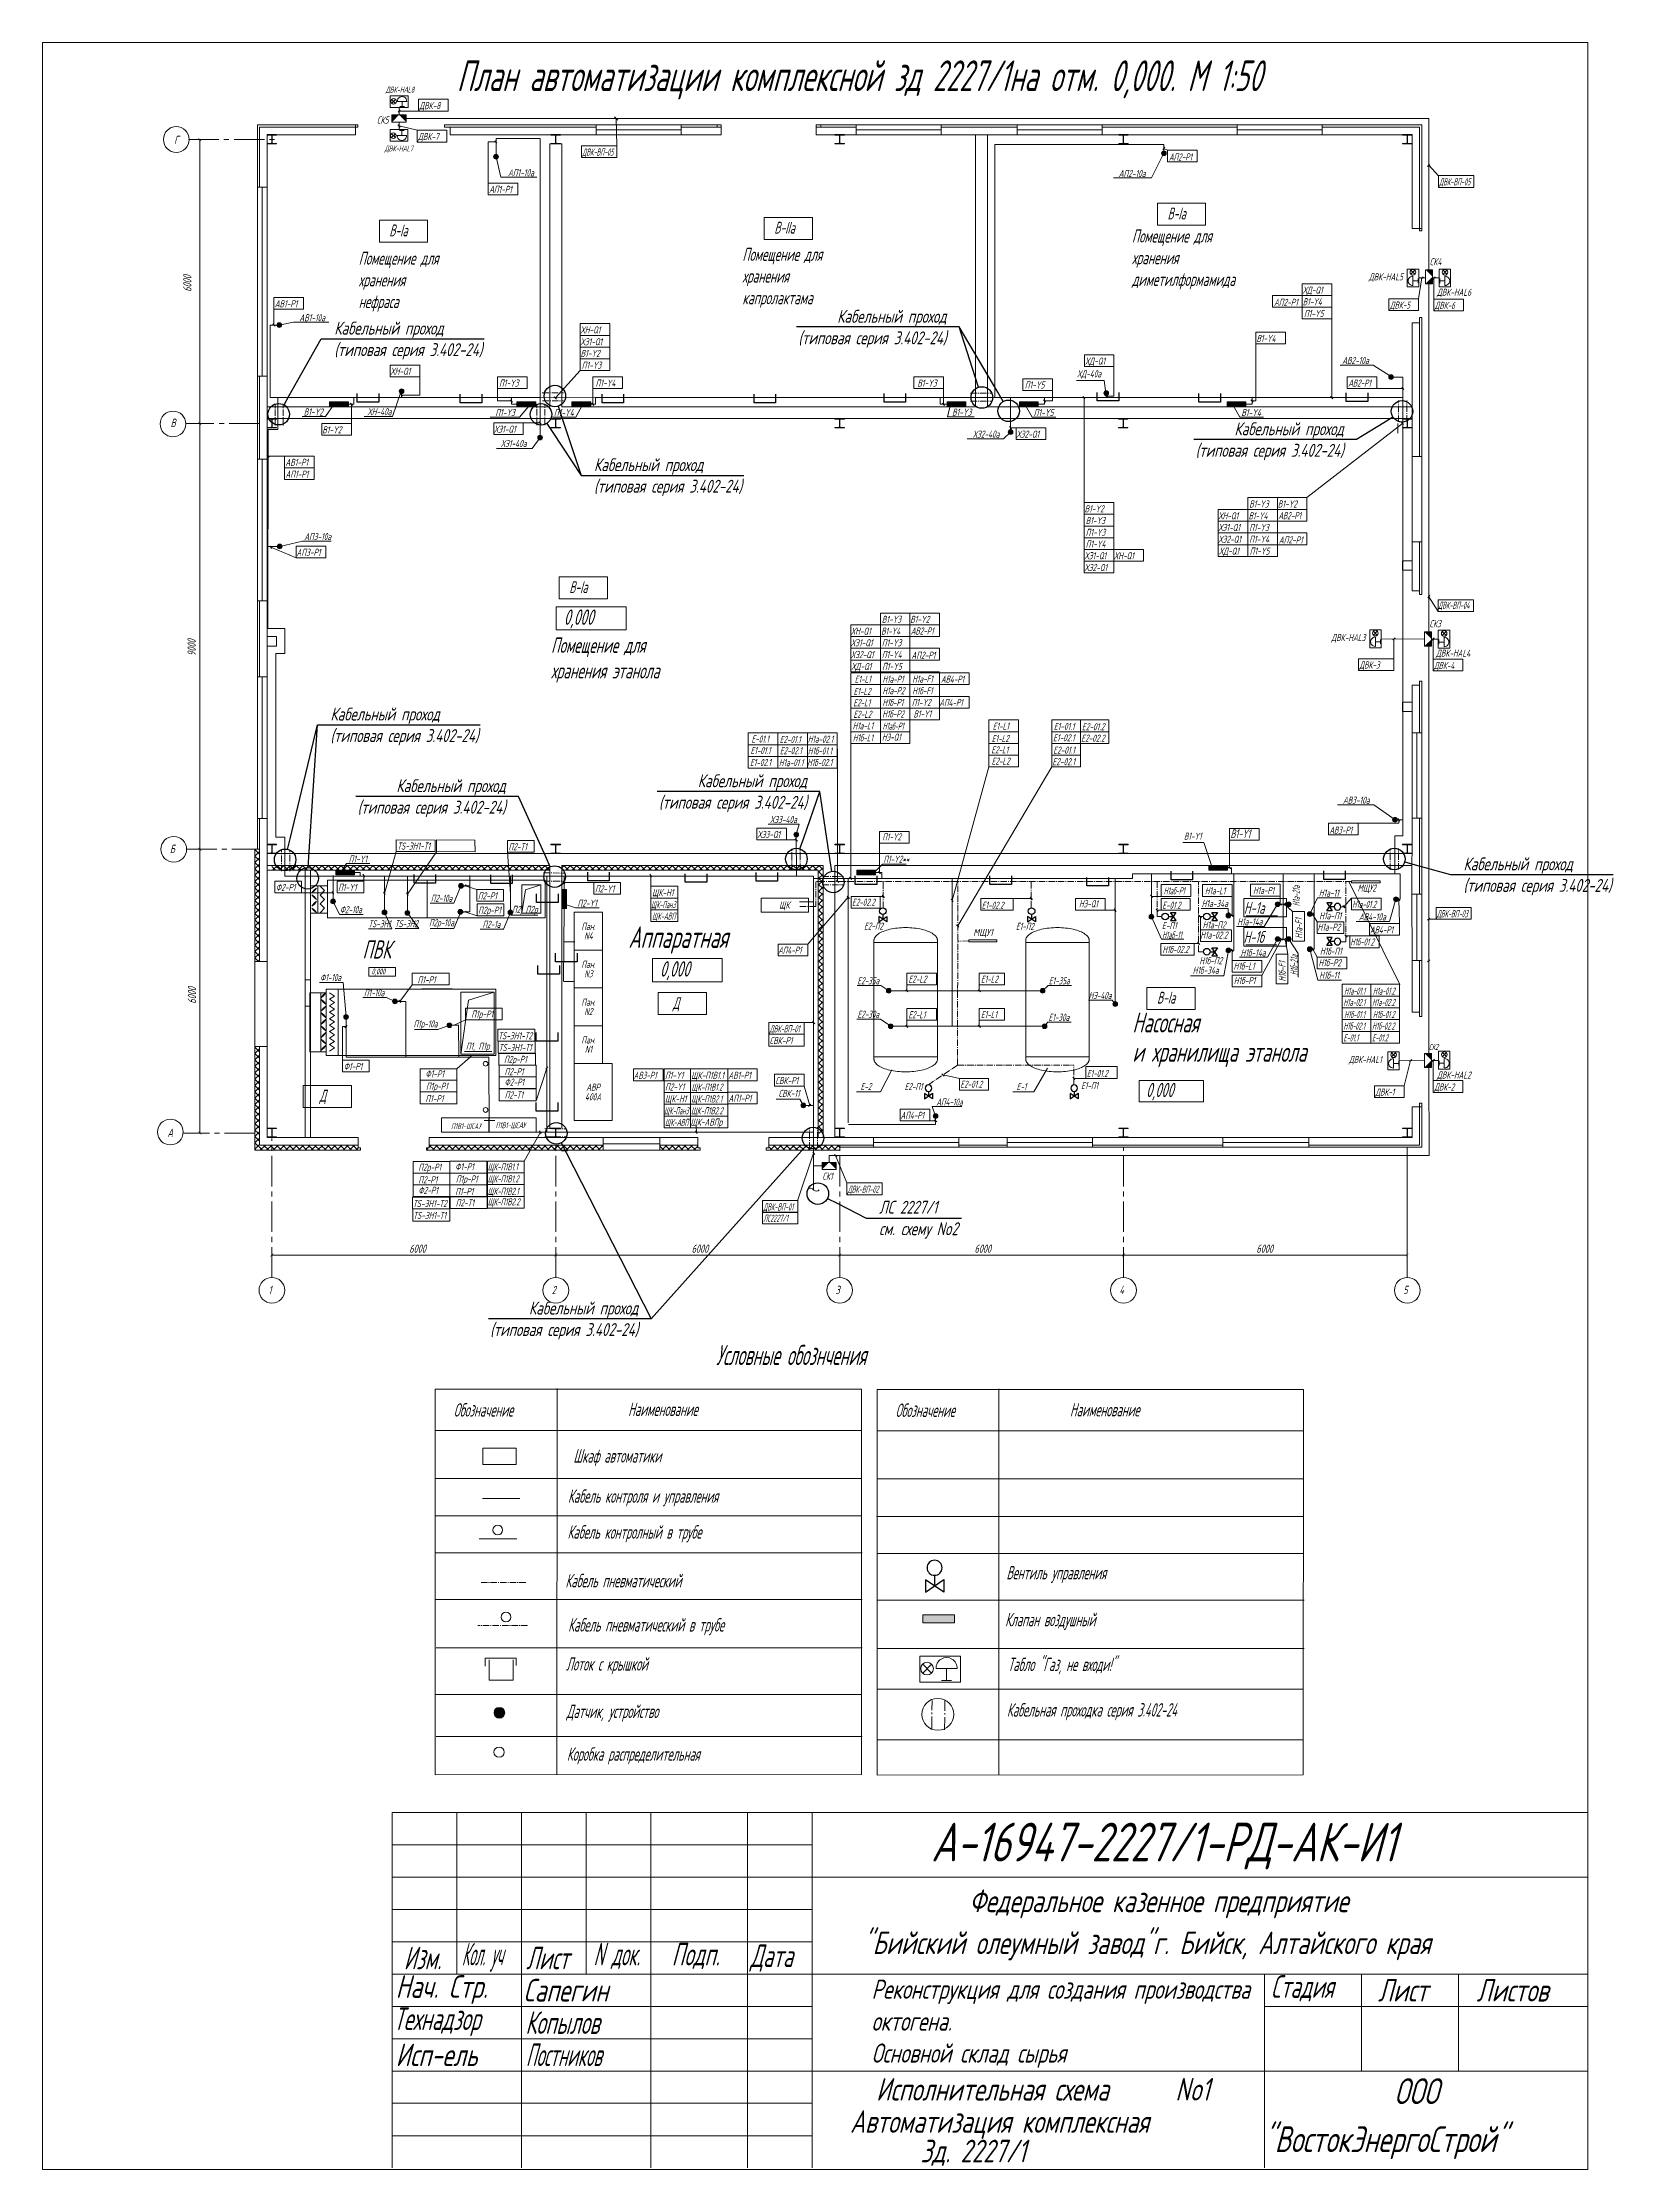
# Model space of a CAD drawing. Header units: millimetres. Extents: x -338 to 6826, y -8218 to 3153.
# Drawn here: x 715 to 1699, y -8213 to -6880 of the extents above; entities that cross this region are included whole.
import ezdxf
from ezdxf import colors
from ezdxf.entities.mleader import LeaderData, LeaderLine
from ezdxf.enums import TextEntityAlignment as Align
from ezdxf.math import Vec2, Vec3

# ---------------------------------------------------------------- set-up
doc = ezdxf.new("R2010")
doc.units = ezdxf.units.MM
for name, pattern in [('ACAD_ISO02W100', [15, 12, -3]), ('gost6', [12, 8, -1.5, 1, -1.5]), ('осевая2', [28.575, 19.05, -3.175, 3.175, -3.175])]:
    doc.linetypes.add(name, pattern=pattern)
for name, color, linetype in [('$OSIZ', 7, 'Continuous'), ('EXTERNAL FENCE', 1, 'Continuous'), ('Нов.О', 21, 'Continuous'), ('Размеры', 5, 'Continuous'), ('ТЕКСТ', 2, 'Continuous'), ('Текст.', 51, 'Continuous')]:
    doc.layers.add(name, color=color, linetype=linetype)
for name, color, linetype, lineweight in [('Арматура', 1, 'Continuous', 25), ('Выноска', 137, 'Continuous', 20), ('ИИ_ОФОРМЛЕНИЕ_025', 7, 'Continuous', 25), ('КаБель силовой (Вновь)', 1, 'Continuous', 60), ('лампа', 6, 'Continuous', 50), ('Линия выноска', 137, 'Continuous', 25), ('Оси', 130, 'Continuous', 13), ('Первичник', 210, 'Continuous', 25), ('Пн.кабель', 4, 'Continuous', 50), ('Размерная', 4, 'Continuous', 25), ('Рамка толстая', 7, 'Continuous', 60), ('Рамка тонкая', 5, 'Continuous', 25), ('Текст_КИП', 2, 'Continuous', 25), ('Тонкая', 5, 'Continuous', 20), ('ТОНКИЕ', 150, 'Continuous', 13), ('Щиты пульты (Вновь)', 5, 'Continuous', 50), ('Эл.кабель', 2, 'Continuous', 50), ('ЭлектрооБорудование (Вновь)', 160, 'Continuous', 60)]:
    doc.layers.add(name, color=color, linetype=linetype, lineweight=lineweight)
doc.styles.add('GOST', font='GOST.shx', dxfattribs={"oblique": 15})
doc.styles.add('gost shx', font='gost.shx', dxfattribs={"oblique": 15})
doc.styles.add('Simplex', font='simplex.shx', dxfattribs={"width": 0.7, "oblique": 15})
doc.styles.get("Standard").update_dxf_attribs({"font": 'simplex.shx', "oblique": 15})
pattern_1 = [(45, (1382.936, -6063.7022), (-1.9971515, 1.9971515), []), (135, (1382.936, -6063.7022), (-1.9971515, -1.9971515), [])]

msp = doc.modelspace()

# ---------------------------------------------------------------- texts
at = {"lineweight": 13, "style": 'Simplex', "oblique": 15, "width": 0.5}
for s, p in [('Н1аб-P1', (1423.9, -7411.6)), ('Н1аб-11', (1422.5, -7439.3))]:
    msp.add_text(s, height=4.45, dxfattribs=at).set_placement(p, align=Align.MIDDLE)
at = {"lineweight": 20, "style": 'GOST', "oblique": 15, "width": 0.7}
for s, height, p in [('Условные обознчения', 12.636, (1136.7, -7708.9)), ('Обозначение', 8.424, (972.3, -7741.2)), ('Наименование', 8.424, (1081.6, -7740.8)), ('Обозначение', 8.424, (1249.2, -7741.4)), ('Наименование', 8.424, (1358.5, -7741.1)), ('Шкаф автоматики', 8.424, (1047.3, -7770)), ('Кабель контроля и управления', 8.424, (1043.9, -7795.2)), ('Кабель контролный в трубе', 8.424, (1043.6, -7817.7)), ('Вентиль управления', 8.424, (1318.7, -7843.2)), ('Кабель пневматический', 8.424, (1042.3, -7848.2)), ('Клапан воздушный', 8.424, (1317.9, -7872.6)), ('Кабель пневматический в трубе', 8.424, (1044, -7875.9)), ('Лоток с крышкой', 8.424, (1042.7, -7900.4)), ('Табло "Газ, не входи!"', 8.424, (1319.6, -7900.7)), ('Кабельная проходка серия 3.402-24', 8.424, (1319, -7929.2)), ('Коробка распределительная', 8.424, (1043.2, -7956.9))]:
    msp.add_text(s, height=height, dxfattribs=at).set_placement(p)
at = {"linetype": 'Continuous', "lineweight": 20, "style": 'gost shx', "oblique": 15, "width": 0.7}
msp.add_text('Датчик, устройство', height=8.424, dxfattribs=at).set_placement((1043, -7930.1))
at = {"color": 18, "lineweight": 13, "true_color": 0x000000, "style": 'Simplex', "oblique": 15}
for s, height, width, p in [('А-16947-2227/1-РД-АК-И1', 24.3, 0.7, (1271.5, -8020)), ('Федеральное казенное предприятие', 14.175, 0.7, (1295.4, -8051.8)), ('"Бийский олеумный завод"г. Бийск, Алтайского края', 14.175, 0.7, (1228.9, -8078.1)), ('Изм.', 14.18, 0.6, (941, -8087.6)), ('Кол. уч', 14.18, 0.4, (977.3, -8085.2)), ('Лист', 14.18, 0.6, (1017.7, -8087.6)), ('N', 14.2, 0.5, (1059.9, -8085.2)), ('док.', 14.18, 0.5, (1071.1, -8085.2)), ('Подп.', 14.18, 0.6, (1108.9, -8085.2)), ('Дата', 14.18, 0.6, (1158.1, -8086.2)), ('Нач. Стр.', 14.18, 0.7, (935.9, -8105.5)), ('Стадия', 14.18, 0.6, (1484.5, -8105.5)), ('Сапегин', 14.18, 0.7, (1016, -8107.8)), ('Лист', 14.18, 0.7, (1551.6, -8107.8)), ('Листов', 14.18, 0.7, (1613.4, -8107.8)), ('Технадзор', 14.18, 0.6, (934.6, -8125.7)), ('Копылов', 14.18, 0.6, (1017.2, -8128.1)), ('Исп-ель', 14.18, 0.7, (935.9, -8148.3)), ('Постников', 14.18, 0.5, (1017.5, -8148.3)), ('Исполнительная схема ', 14.175, 0.7, (1237, -8169.9)), ('No1', 14.18, 0.7, (1424.6, -8169.9)), ('ООО', 16.2, 0.7, (1561.8, -8172.1)), ('"ВостокЭнергоСтрой"', 16.2, 0.7, (1480.1, -8202.2)), ('Зд. 2227/1', 14.18, 0.7, (1264.8, -8208.6))]:
    msp.add_text(s, height=height, dxfattribs=dict(at, width=width)).set_placement(p)
at = {"color": 18, "lineweight": 20, "true_color": 0x000000, "style": 'Simplex', "oblique": 15, "width": 0.7}
msp.add_text('Автоматизация комплексная ', height=14.175, dxfattribs=at).set_placement((1220.7, -8190.1))
at = {"lineweight": 13, "style": 'Simplex', "oblique": 15, "width": 0.7, "flags": 4}
for tag, p in [('Г', (798.4, -6943.6)), ('В', (796.4, -7120.9)), ('Б', (795.9, -7387.9)), ('А', (794.5, -7565.9)), ('1', (857.1, -7664.4)), ('2', (1035, -7664.4)), ('3', (1212.9, -7664.4)), ('4', (1390.9, -7664.4)), ('5', (1568.8, -7664.4))]:
    msp.add_attdef(tag, text='А', height=5.19, dxfattribs=at).set_placement(p, align=Align.CENTER)
at = {"layer": 'ИИ_ОФОРМЛЕНИЕ_025', "lineweight": 13, "insert": (1234.2, -8094.1), "char_height": 12, "attachment_point": 1}
msp.add_mtext_dynamic_manual_height_columns('{\\W0.7;\\C2;Реконструкция для создания производства октогена. \\PОсновной склад сырья}', width=276.259, gutter_width=12.5, heights=[0], dxfattribs=at)
at = {"layer": 'Нов.О', "lineweight": 13, "style": 'Simplex', "oblique": 15, "width": 0.6}
for s, p in [('Н-1а ', (1467.6, -7426)), ('Н-1б ', (1467.4, -7444.3))]:
    msp.add_text(s, height=7.41, dxfattribs=at).set_placement(p)
at = {"layer": 'ТЕКСТ', "lineweight": 13, "style": 'Simplex', "oblique": 15, "width": 0.6}
for s, p in [('Пан.', (1056.7, -7433.9)), ('N4', (1056.7, -7439.9)), ('Пан.', (1056.7, -7457.7)), ('N3', (1056.7, -7463.6)), ('Пан.', (1056.7, -7481.4)), ('N2', (1056.7, -7487.3)), ('Пан.', (1056.7, -7505.1)), ('N1', (1056.7, -7511)), ('400А', (1059.6, -7540.7)), ('АВР', (1059.6, -7534.7))]:
    msp.add_text(s, height=4.45, dxfattribs=at).set_placement(p, align=Align.MIDDLE_CENTER)
at = {"layer": 'Текст.', "lineweight": 13, "style": 'Simplex', "oblique": 15}
for s, height, width, p in [('ДВК-HAL8', 3.71, 0.6, (929.7, -6911.3)), ('ДВК-8', 4.45, 0.6, (950.7, -6921.7)), ('ДВК-HAL7', 3.71, 0.6, (929, -6948.2)), ('ДВК-7', 4.45, 0.6, (949.9, -6941.1)), ('ДВК-ВП-05', 4.45, 0.5, (1052.9, -6950.8)), ('АП2-Р1', 4.45, 0.58, (1420.6, -6953.9)), ('АП1-Р1', 4.45, 0.6, (994.4, -6974.2)), ('ДВК-ВП-05', 4.45, 0.5, (1590, -6969.5)), ('В-Iа', 7.41, 0.58, (1419.7, -6990.8)), ('В-Iа', 7.41, 0.58, (931.9, -7001.4)), ('В-IIа', 7.41, 0.58, (1173.2, -6999.7)), ('ХД-Q1', 4.45, 0.6, (1504.5, -7037.3)), ('ДВК-HAL6', 4.45, 0.6, (1588.6, -7038.7)), ('АВ1-Р1', 4.45, 0.6, (860.1, -7045.9)), ('АП2-Р1', 4.45, 0.6, (1486.4, -7045)), ('В1-Y4', 4.45, 0.58, (1504.5, -7044.6)), ('П1-Y5', 4.45, 0.6, (1505.2, -7052)), ('ДВК-5', 4.45, 0.58, (1559.1, -7046.7)), ('ДВК-6', 4.45, 0.58, (1587.2, -7046.9)), ('ХН-Q1', 4.45, 0.6, (1051.8, -7062.3)), ('ХЭ1-Q1', 4.45, 0.6, (1051.8, -7069.7)), ('В1-Y4', 4.45, 0.58, (1475.5, -7067.6)), ('В1-Y2', 4.45, 0.6, (1051.8, -7077)), ('ХД-Q1', 4.45, 0.6, (1368.1, -7081.8)), ('ХН-Q1', 4.45, 0.6, (932.7, -7088.2)), ('П1-Y3', 4.45, 0.6, (1000.7, -7095.6)), ('П1-Y3', 4.45, 0.6, (1052.5, -7084.4)), ('П1-Y4', 4.45, 0.6, (1061.2, -7095.6)), ('В1-Y3', 4.45, 0.6, (1262.9, -7095.6)), ('АВ2-Р1', 4.45, 0.58, (1532.9, -7095.6)), ('П1-Y5', 4.45, 0.6, (1330.2, -7096.8)), ('В1-Y2', 4.45, 0.6, (889.9, -7124.9)), ('ХЭ1-Q1', 4.45, 0.6, (997.6, -7124.5)), ('ХЭ2-Q1', 4.45, 0.6, (1325.1, -7127.6)), ('АВ1-Р1', 4.45, 0.6, (866.8, -7145.3)), ('АП1-Р1', 4.45, 0.6, (866.8, -7152.7)), ('В1-Y2', 4.45, 0.6, (1367.7, -7174.4)), ('В1-Y3', 4.45, 0.6, (1470.9, -7171.4)), ('В1-Y2', 4.45, 0.6, (1488.8, -7171.4)), ('В1-Y3', 4.45, 0.6, (1368.4, -7181.8)), ('П1-Y3', 4.45, 0.6, (1368.4, -7189.2)), ('ХН-Q1', 4.45, 0.6, (1451.6, -7178.8)), ('ХЭ1-Q1', 4.45, 0.6, (1451.6, -7186.1)), ('В1-Y4', 4.45, 0.58, (1470.5, -7178.8)), ('П1-Y3', 4.45, 0.6, (1470.9, -7186.1)), ('АВ2-Р1', 4.45, 0.58, (1489.1, -7178.7)), ('АП3-Р1', 4.45, 0.6, (873.8, -7201.7)), ('П1-Y4', 4.45, 0.6, (1368.4, -7196.5)), ('ХЭ2-Q1', 4.45, 0.6, (1451.6, -7193.5)), ('ХД-Q1', 4.45, 0.6, (1452, -7200.9)), ('П1-Y4', 4.45, 0.6, (1470.9, -7193.5)), ('П1-Y5', 4.45, 0.6, (1471.2, -7200.9)), ('АП2-Р1', 4.45, 0.6, (1489.5, -7193.9)), ('ХЭ1-Q1', 4.45, 0.6, (1367.7, -7203.8)), ('ХЭ2-Q1', 4.45, 0.6, (1367.7, -7211.2)), ('ХН-Q1', 4.45, 0.6, (1386.2, -7203.8)), ('В-Iа', 7.41, 0.58, (1044.7, -7225)), ('ДВК-ВП-04', 4.45, 0.5, (1589.4, -7234.9)), ('ХН-Q1', 4.45, 0.6, (1221.3, -7251.1)), ('В1-Y4', 4.45, 0.58, (1240.2, -7251.1)), ('В1-Y3', 4.45, 0.6, (1240.6, -7243.7)), ('В1-Y2', 4.45, 0.6, (1258.4, -7243.7)), ('АВ2-Р1', 4.45, 0.58, (1258.8, -7251)), ('ХЭ1-Q1', 4.45, 0.6, (1221.3, -7258.4)), ('ХЭ2-Q1', 4.45, 0.6, (1221.3, -7265.8)), ('П1-Y3', 4.45, 0.6, (1240.6, -7258.4)), ('П1-Y4', 4.45, 0.6, (1240.6, -7265.8)), ('АП2-Р1', 4.45, 0.6, (1259.2, -7266.2)), ('ДВК-HAL4', 4.45, 0.6, (1588, -7264.9)), ('ХД-Q1', 4.45, 0.6, (1221.6, -7273.2)), ('Е1-L1', 4.45, 0.58, (1223.6, -7281.2)), ('П1-Y5', 4.45, 0.6, (1240.8, -7273.2)), ('Н1а-P1', 4.45, 0.58, (1241, -7281.2)), ('Н1а-F1', 4.45, 0.58, (1259.7, -7281.1)), ('АВ4-Р1', 4.45, 0.58, (1277.7, -7281.2)), ('ДВК-3', 4.45, 0.58, (1540, -7272.3)), ('ДВК-4', 4.45, 0.58, (1586.7, -7272.6)), ('Е2-L1', 4.45, 0.58, (1222.7, -7296)), ('Е1-L2', 4.45, 0.58, (1222.9, -7288.9)), ('Н1а-P2', 4.45, 0.58, (1241, -7288.4)), ('Н1б-P1', 4.45, 0.58, (1241, -7295.8)), ('П1-Y2', 4.45, 0.58, (1259.4, -7295.8)), ('Н1б-F1', 4.45, 0.58, (1259.7, -7288.5)), ('АП4-Р1', 4.45, 0.58, (1276.7, -7295.8)), ('Е2-L2', 4.45, 0.58, (1222.8, -7303.2)), ('Н1б-P2', 4.45, 0.58, (1240.9, -7303)), ('В1-Y1', 4.45, 0.58, (1260.5, -7303)), ('Е-01.1', 4.45, 0.58, (1158.9, -7318.7)), ('Е2-01.1', 4.45, 0.58, (1176.6, -7319)), ('Н1а-02.1', 4.45, 0.58, (1194.2, -7318.8)), ('Н1а-L1', 4.45, 0.58, (1222.3, -7310.5)), ('Н1б-L1', 4.45, 0.58, (1222.4, -7318)), ('НЭ-Q1', 4.45, 0.58, (1240.7, -7317.5)), ('Е1-L2', 4.45, 0.58, (1309.5, -7318.4)), ('Е1-L1', 4.45, 0.58, (1310.1, -7310.7)), ('Е1-02.1', 4.45, 0.6, (1347.9, -7317.9)), ('Е1-01.1', 4.45, 0.6, (1348.4, -7310.8)), ('Е2-02.2', 4.45, 0.6, (1365.5, -7318.2)), ('Е2-01.2', 4.45, 0.6, (1366, -7311)), ('Е1-02.1', 4.45, 0.58, (1158, -7333.4)), ('Е1-01.1', 4.45, 0.58, (1158.3, -7325.9)), ('Н1а-01.1', 4.45, 0.58, (1176.1, -7333.5)), ('Е2-02.1', 4.45, 0.58, (1176.7, -7326)), ('Н1б-02.1', 4.45, 0.58, (1193.8, -7333.4)), ('Н1б-01.1', 4.45, 0.58, (1194.2, -7326.2)), ('Е2-L1', 4.45, 0.58, (1309.2, -7325.5)), ('Е2-L2', 4.45, 0.58, (1309.4, -7332.6)), ('Е2-02.1', 4.45, 0.6, (1347.5, -7332.9)), ('Е2-01.1', 4.45, 0.6, (1348, -7325.7)), ('АВ3-Р1', 4.45, 0.58, (1521.1, -7375.8)), ('ТS-ЭН1-Т1', 4.45, 0.6, (936.9, -7385.8)), ('П2-Т1', 4.45, 0.6, (1006.6, -7386.2)), ('ХЭ3-Q1', 4.45, 0.6, (1162.7, -7378.5)), ('П1-Y2', 4.45, 0.58, (1240.9, -7380)), ('В1-Y1', 5.49, 0.6, (1459.1, -7378.6)), ('Ф2-Р1', 4.45, 0.6, (860.8, -7411.7)), ('П1-Y1', 4.45, 0.6, (899.8, -7411.7)), ('П2-Y1', 4.45, 0.6, (1060.8, -7412.6)), ('ЩК-Н1', 4.45, 0.6, (1096.6, -7415)), ('Н1а-L1', 4.45, 0.58, (1443.1, -7413.8)), ('Н1а-P1', 4.45, 0.58, (1473.3, -7413.6)), ('МЩУ2', 4.45, 0.6, (1538.8, -7412.1)), ('П2-Р1', 4.45, 0.6, (987.4, -7417)), ('П2р-Р1', 4.45, 0.6, (987.6, -7426)), ('П2, П2р', 4.45, 0.6, (1008.8, -7425.5)), ('ЩК-Пан3', 4.45, 0.48, (1096, -7422.5)), ('ЩК-АВП', 4.45, 0.5, (1096.6, -7429.7)), ('Е2-02.2', 4.45, 0.58, (1221.9, -7421)), ('Е1-02.2', 4.45, 0.58, (1303.2, -7422.9)), ('НЭ-Q1', 4.45, 0.58, (1364.2, -7422)), ('Е-01.2', 4.45, 0.58, (1416.4, -7422.9)), ('Н1а-01.2', 4.45, 0.55, (1535.4, -7422.3)), ('ДВК-ВП-03', 4.45, 0.5, (1588.5, -7428.2)), ('МЩУ1', 4.45, 0.7, (1297.9, -7439.9)), ('Н1а-02.2', 4.45, 0.6, (1440.2, -7441.6)), ('Н1а-P2', 4.45, 0.6, (1513.7, -7436.6)), ('АВ4-Р1', 4.45, 0.58, (1546.6, -7438.3)), ('АП4-Р1', 4.45, 0.58, (1175.6, -7451.1)), ('Н1б-02.2', 4.45, 0.58, (1416.5, -7450.6)), ('Н1б-01.2', 4.45, 0.55, (1534.2, -7445.9)), ('П1-Р1', 4.45, 0.6, (949.6, -7469.6)), ('Е2-L2', 4.45, 0.58, (1257.3, -7469.2)), ('Е1-L2', 4.45, 0.58, (1302.7, -7469.2)), ('Н1б-L1', 4.45, 0.6, (1461.1, -7461)), ('Н1б-P2', 4.45, 0.6, (1514.3, -7458.9)), (' Д', 7.41, 0.58, (1106.8, -7485.7)), ('В-Iа', 7.41, 0.58, (1413.1, -7482.3)), ('Н1б-P1', 4.45, 0.6, (1461.2, -7470.1)), ('Н1а-01.1', 4.45, 0.5, (1530.4, -7476.7)), ('Н1а-01.2', 4.45, 0.5, (1548.4, -7476.7)), ('П1р-Р1', 4.45, 0.6, (983.3, -7491.1)), ('Е2-L1', 4.45, 0.58, (1257.3, -7491.5)), ('Е1-L1', 4.45, 0.58, (1302.7, -7491.4)), ('Н1а-02.1', 4.45, 0.5, (1529.9, -7483.8)), ('Н1б-01.1', 4.45, 0.5, (1530.4, -7491.4)), ('Н1а-02.2', 4.45, 0.5, (1547.9, -7483.8)), ('Н1б-01.2', 4.45, 0.5, (1548.4, -7491.4)), ('ТS-ЭН1-Т2', 4.45, 0.6, (1000.2, -7504.7)), ('ДВК-ВП-01', 4.45, 0.5, (1170.3, -7500.3)), ('СВК-Р1', 4.45, 0.6, (1170.3, -7507.7)), ('Н1б-02.1', 4.45, 0.5, (1529.9, -7498.6)), ('Е-01.1', 4.45, 0.5, (1529.9, -7506)), ('Н1б-02.2', 4.45, 0.5, (1547.9, -7498.6)), ('Е-01.2', 4.45, 0.5, (1547.9, -7506)), ('П1, П1р', 4.45, 0.6, (979.9, -7511.2)), ('ТS-ЭН1-Т1', 4.45, 0.6, (1000.5, -7512.1)), ('П2р-Р1', 4.45, 0.6, (1003.8, -7519.5)), ('Ф1-Р1', 4.45, 0.6, (903.3, -7523.9)), ('Ф1-Р1', 4.45, 0.6, (954.5, -7528.6)), ('П1р-Р1', 4.45, 0.6, (954.9, -7536.3)), ('П2-Р1', 4.45, 0.6, (1004.1, -7527.2)), ('Ф2-Р1', 4.45, 0.6, (1004.1, -7533.8)), ('АВ3-Р1', 4.45, 0.58, (1085.1, -7529.5)), ('П1-Y1', 4.45, 0.6, (1104.7, -7529.5)), ('ЩК-П1В1.1', 4.45, 0.6, (1121.1, -7529.5)), ('АВ1-Р1', 4.45, 0.6, (1144.4, -7529.5)), ('СВК-Р1', 4.45, 0.6, (1173.9, -7532.8)), ('Е-2', 4.45, 0.58, (1227.3, -7536.5)), ('Е2-01.2', 4.45, 0.58, (1289.8, -7535.1)), ('Е-1', 4.45, 0.58, (1325.1, -7536.5)), ('Е1-01.2', 4.45, 0.58, (1369.1, -7528.3)), ('ДВК-HAL2', 4.45, 0.6, (1588.6, -7529.3)), ('Д', 7.41, 0.58, (888.2, -7543.7)), ('П1-Р1', 4.45, 0.6, (954.5, -7544.1)), ('П2-Т1', 4.45, 0.6, (1004.2, -7541.8)), ('П2-Y1', 4.45, 0.6, (1104.7, -7536.8)), ('ЩК-Н1', 4.45, 0.6, (1104.7, -7544.2)), ('ЩК-П1В2.1', 4.45, 0.55, (1121.2, -7544.3)), ('ЩК-П1В1.2', 4.45, 0.55, (1121.3, -7536.9)), ('АП1-Р1', 4.45, 0.6, (1144.5, -7543.9)), ('ДВК-1', 4.45, 0.58, (1550, -7540)), ('ДВК-2', 4.45, 0.58, (1586.9, -7536.8)), ('П1В1-ШСАУ', 3.71, 0.6, (970.6, -7561)), ('П1В1-ШСАУ', 3.71, 0.6, (998.5, -7560.4)), ('ЩК-Пан3', 4.45, 0.48, (1104.2, -7551.7)), ('ЩК-АВП', 4.45, 0.5, (1104.7, -7559)), ('ЩК-АВПр', 4.45, 0.6, (1120.7, -7558.8)), ('ЩК-П1В2.2', 4.45, 0.55, (1121, -7551.7)), ('АП4-Р1', 4.45, 0.58, (1252.4, -7554.6)), ('П2р-Р1', 4.45, 0.6, (950.1, -7587.1)), ('Ф1-Р1', 4.45, 0.6, (973.2, -7586.8)), ('ЩК-П1В1.1', 4.45, 0.55, (993.6, -7586.9)), ('П2-Р1', 4.45, 0.6, (950.1, -7595)), ('Ф2-Р1', 4.45, 0.6, (950.1, -7601.6)), ('П1-Р1', 4.45, 0.6, (973.2, -7602.3)), ('П1р-Р1', 4.45, 0.6, (973.6, -7594.5)), ('ЩК-П1В1.2', 4.45, 0.55, (993.6, -7594.4)), ('ЩК-П1В2.1', 4.45, 0.55, (993.6, -7602.2)), ('ДВК-ВП-02', 4.45, 0.5, (1219.2, -7600.9)), ('ТS-ЭН1-Т2', 4.45, 0.6, (946.7, -7609.9)), ('П2-Т1', 4.45, 0.6, (973.5, -7609.4)), ('ЩК-П1В2.2', 4.45, 0.55, (993.6, -7608.8)), ('ДВК-ВП-01', 4.45, 0.5, (1166.3, -7612)), ('ТS-ЭН1-Т1', 4.45, 0.6, (946.9, -7617.3)), ('ЛС2227/1', 4.45, 0.5, (1166.3, -7619.1))]:
    msp.add_text(s, height=height, dxfattribs=dict(at, width=width)).set_placement(p)
for s, height, width, p in [('СК5', 4.45, 0.6, (927.8, -6928.5)), ('АП1-10а', 4.45, 0.6, (1014.4, -6961.5)), ('АП2-10а', 4.45, 0.6, (1397.5, -6962)), ('СК4', 4.45, 0.6, (1587.7, -7017.3)), ('АВ1-10а', 4.45, 0.6, (883.6, -7052.4)), ('АВ2-10а', 4.45, 0.6, (1537.5, -7079.2)), ('ХД-40а', 4.45, 0.6, (1370.6, -7088)), ('В1-Y2', 4.45, 0.6, (884.3, -7111.5)), ('ХН-40а', 4.45, 0.6, (925.8, -7111.3)), ('П1-Y3', 4.45, 0.6, (1004.5, -7111.8)), ('П1-Y4', 4.45, 0.6, (1041.3, -7111.8)), ('В1-Y3', 4.45, 0.6, (1290.7, -7111.6)), ('П1-Y5', 4.45, 0.6, (1342, -7111.8)), ('В1-Y4', 4.45, 0.6, (1472.1, -7111.8)), ('ХЭ1-40а', 4.45, 0.6, (1009.9, -7131.2)), ('ХЭ2-40а', 4.45, 0.6, (1306, -7125.4)), ('АП3-10а', 4.45, 0.6, (887, -7189.6)), ('СК3', 4.45, 0.6, (1587.5, -7244.2)), ('Н1аб-P1', 4.45, 0.5, (1247.7, -7308.4)), ('АВ3-10а', 4.45, 0.6, (1538, -7354.8)), ('ХЭ3-40а', 4.45, 0.6, (1179, -7366.9)), ('В1-Y1', 4.45, 0.58, (1435.5, -7377.4)), ('П1-Y1', 4.45, 0.6, (912.2, -7391.7)), ('П1-Y2**', 4.45, 0.58, (1249.7, -7391.8)), ('Н1а-11', 4.45, 0.6, (1520.8, -7413)), ('Ф2-10а', 4.45, 0.58, (907.8, -7423.4)), ('П2-10а', 4.45, 0.58, (964.6, -7416.3)), ('П2-Y1', 4.45, 0.6, (1055.9, -7419.4)), ('ЩК', 4.45, 0.6, (1179.5, -7421.1)), ('Н1а-34а', 4.45, 0.6, (1449.3, -7419.6)), ('Н1а-П1', 4.45, 0.6, (1521.7, -7427.3)), ('ТS-ЭН1', 4.45, 0.58, (925.8, -7432.3)), ('ТS-ЭН2', 4.45, 0.58, (942.6, -7432.2)), ('П2р-10а', 4.45, 0.58, (964.6, -7432.2)), ('П2-1а', 4.45, 0.58, (995.9, -7432.6)), ('Е2-П2', 4.45, 0.58, (1235.4, -7433.7)), ('Е1-П2', 4.45, 0.58, (1330.3, -7433.9)), ('Е-П1', 4.45, 0.6, (1420.8, -7433.4)), ('Н1а-П2', 4.45, 0.6, (1448.9, -7433)), ('Н1а-14а', 4.45, 0.6, (1471.3, -7431)), ('АВ4-10а', 4.45, 0.6, (1548.1, -7427.9)), ('Н1б-14а', 4.45, 0.6, (1473.3, -7450.4)), ('Н1б-П1', 4.45, 0.6, (1522.1, -7449.4)), ('Ф1-10а', 4.45, 0.58, (895.1, -7466)), ('Н1б-34а', 4.45, 0.6, (1443.6, -7461.4)), ('Н1б-П2', 4.45, 0.6, (1446.8, -7455.4)), ('Н1б-11', 4.45, 0.6, (1521, -7464.5)), ('П1-10а', 4.45, 0.58, (922.4, -7475.5)), ('Е2-35а', 4.45, 0.58, (1232.1, -7468)), ('Е1-35а', 4.45, 0.58, (1351.8, -7468)), ('НЭ-40а', 4.45, 0.58, (1377.4, -7477.2)), ('Е2-30а', 4.45, 0.58, (1232.1, -7489)), ('Е1-30а', 4.45, 0.58, (1351.6, -7490.9)), ('П1р-10а', 4.45, 0.58, (954.6, -7495.6)), ('СК2', 3.71, 0.6, (1586.5, -7509.5)), ('Е2-П1', 4.45, 0.58, (1260.5, -7534.3)), ('Е1-П1', 4.45, 0.58, (1370.8, -7533.7)), ('СВК-11', 4.45, 0.6, (1182.5, -7538.6)), ('АП4-10а', 4.45, 0.58, (1283, -7544)), ('СК1', 4.45, 0.6, (1206.6, -7590.5))]:
    msp.add_text(s, height=height, dxfattribs=dict(at, width=width)).set_placement(p, align=Align.MIDDLE)
for s, rotation, width, p in [('ДВК-HAL5', 360, 0.6, (1545.9, -7029)), ('ДВК-HAL3', 360, 0.6, (1522.4, -7255.1)), ('Н1а-F1', 90, 0.58, (1504.2, -7441.6)), ('Н1б-F1', 90, 0.58, (1493.8, -7468.5)), ('ДВК-HAL1', 360, 0.6, (1533.4, -7519.6))]:
    msp.add_text(s, height=4.45, rotation=rotation, dxfattribs=dict(at, width=width)).set_placement(p)
at = {"layer": 'Текст_КИП', "lineweight": 13, "style": 'Simplex', "oblique": 15, "width": 0.6}
for s, p in [('6000', (807.9, -7036.2)), ('9000', (810.6, -7264.5)), ('6000', (810.8, -7482.4))]:
    msp.add_text(s, height=5.19, rotation=90, dxfattribs=at).set_placement(p)
at = {"layer": 'Текст_КИП', "lineweight": 13, "style": 'Simplex', "oblique": 15, "width": 0.5}
for s, p in [('Н1а-21а', (1502.6, -7414.8)), ('Н1б-21а', (1501.2, -7458.1))]:
    msp.add_text(s, height=4.45, rotation=90, dxfattribs=at).set_placement(p, align=Align.CENTER)
at = {"layer": 'Текст_КИП', "lineweight": 13, "style": 'Simplex', "oblique": 15, "width": 0.6}
for p in [(944.4, -7638.5), (1121.4, -7638.5), (1298.7, -7638.5), (1475.4, -7638.5)]:
    msp.add_text('6000', height=5.19, dxfattribs=at).set_placement(p)
at = {"layer": 'ТОНКИЕ', "lineweight": 13, "style": 'Simplex', "oblique": 15, "width": 0.6}
for s, height, p in [('План автоматизации комплексной зд 2227/1на отм. 0,000. М 1:50', 19.274, (974.2, -6910.4)), ('Помещение для', 8.154, (1397.4, -7005.3)), ('Помещение для', 8.154, (912.7, -7019.2)), ('Помещение для', 8.154, (1153.2, -7016.8)), ('хранения', 8.15, (1153.2, -7030.4)), ('диметилформамида', 8.154, (1397.4, -7032.5)), ('хранения', 8.15, (1397.4, -7018.9)), ('хранения', 8.15, (912.7, -7032.8)), ('нефраса', 8.15, (912.7, -7046.4)), ('капролактама', 8.154, (1153.2, -7044)), ('0,000', 9.64, (1041.3, -7244.9)), ('Помещение для', 9.637, (1033.3, -7262.5)), ('хранения этанола', 9.637, (1033.3, -7278.5)), ('Аппаратная', 13.49, (1081.8, -7447.4)), ('ПВК', 11.42, (915.1, -7454.1)), ('0,000', 3.71, (920.8, -7464)), ('0,000', 9.64, (1101.6, -7465.4)), ('Насосная ', 12.45, (1397.7, -7500.4)), ('и хранилища этанола', 12.454, (1397.7, -7518.8)), ('0,000', 8.9, (1406.3, -7540.9))]:
    msp.add_text(s, height=height, dxfattribs=at).set_placement(p)

# ---------------------------------------------------------------- blocks, each defined once
blk = doc.blocks.new('APF064500')
at = {"ltscale": 100}
for p, q in [((-100, 186.5), (-100, 198)), ((-100, 198), (100, 198)), ((-16.5, 186.5), (-100, 186.5)), ((-100, 0), (-100, 11.5)), ((-100, 11.5), (-16.5, 11.5)), ((100, 0), (-100, 0)), ((-3.5, 24.5), (-3.5, 173.5)), ((3.5, 24.5), (3.5, 173.5)), ((100, 186.5), (16.5, 186.5)), ((16.5, 11.5), (100, 11.5)), ((100, 198), (100, 186.5)), ((100, 11.5), (100, 0))]:
    blk.add_line(p, q, dxfattribs=at)
for centre, start, end in [((-16.5, 173.5), 0, 90), ((-16.5, 24.5), 270, 0), ((16.5, 173.5), 90, 180), ((16.5, 24.5), 180, 270)]:
    blk.add_arc(centre, 13, start, end, dxfattribs=at)
blk = doc.blocks.new('_ArchTick')
at = {"const_width": 0.15}
blk.add_lwpolyline([(-0.5, -0.5), (0.5, 0.5)], dxfattribs=at)
blk = doc.blocks.new('A$C1EE30751')
at = {"layer": 'Арматура', "linetype": 'ByBlock'}
for p, q in [((4.84, -1.65), (0, 1.68)), ((0, 1.68), (0, -1.68)), ((0, -1.68), (4.84, 1.66)), ((2.43, 2.83), (2.43, 0)), ((4.84, 1.66), (4.84, -1.65))]:
    blk.add_line(p, q, dxfattribs=at)
blk.add_circle((2.43, 4.83), 2, dxfattribs=at)
blk = doc.blocks.new('_DotBlank')
at = {"color": 0, "linetype": 'ByBlock', "lineweight": -2}
blk.add_line((-0.5, 0), (-1, 0), dxfattribs=at)
blk.add_circle((0, 0), 0.5, dxfattribs=at)
blk = doc.blocks.new('A$C710D2D3C')
at = {"layer": 'Рамка тонкая'}
for p, q in [((0, 0), (0, 2)), ((0, 2), (5, 2)), ((5, 2), (5, 0))]:
    blk.add_line(p, q, dxfattribs=at)

# ---------------------------------------------------------------- hatches: boundary and pattern name
at = {"lineweight": 13, "ltscale": 10}
h = msp.add_hatch(color=256, dxfattribs=at)
h.paths.add_polyline_path([(938, -6925.3), (942.5, -6925.3), (942.5, -6929.8)])
h.paths.add_polyline_path([(933.6, -6925.3), (938, -6925.3), (933.6, -6929.8)])
h = msp.add_hatch(color=256, dxfattribs=at)
h.paths.add_polyline_path([(1585.8, -7026.7), (1585.8, -7031.2), (1581.3, -7031.2)])
h.paths.add_polyline_path([(1585.8, -7022.3), (1585.8, -7026.7), (1581.3, -7022.3)])
h = msp.add_hatch(color=256, dxfattribs=at)
h.paths.add_polyline_path([(1585.2, -7253.9), (1585.2, -7258.3), (1580.7, -7258.3)])
h.paths.add_polyline_path([(1585.2, -7249.4), (1585.2, -7253.9), (1580.7, -7249.4)])
h = msp.add_hatch(color=256, dxfattribs=at)
h.paths.add_polyline_path([(1585.2, -7517.9), (1585.2, -7522.4), (1580.7, -7522.4)])
h.paths.add_polyline_path([(1585.2, -7513.5), (1585.2, -7517.9), (1580.7, -7513.5)])
h = msp.add_hatch(color=256, dxfattribs=at)
h.paths.add_polyline_path([(1207.6, -7581.9), (1212.1, -7581.9), (1212.1, -7586.3)])
h.paths.add_polyline_path([(1203.2, -7581.9), (1207.6, -7581.9), (1203.2, -7586.3)])
at = {"layer": 'Первичник', "lineweight": 13}
h = msp.add_hatch(color=256, dxfattribs=at)
edge = h.paths.add_edge_path()
edge.add_arc((998.8, -6951.5), 1.48, 0, 360)
h = msp.add_hatch(color=256, dxfattribs=at)
edge = h.paths.add_edge_path()
edge.add_arc((1417.4, -6949.3), 1.48, 0, 360)
h = msp.add_hatch(color=256, dxfattribs=at)
edge = h.paths.add_edge_path()
edge.add_arc((862.9, -7057), 1.48, 0, 360)
h = msp.add_hatch(color=256, dxfattribs=at)
edge = h.paths.add_edge_path()
edge.add_arc((1559.8, -7089.6), 1.48, 0, 360)
h = msp.add_hatch(color=256, dxfattribs=at)
edge = h.paths.add_edge_path()
edge.add_arc((939.6, -7098.5), 1.48, 0, 360)
h = msp.add_hatch(color=256, dxfattribs=at)
edge = h.paths.add_edge_path()
edge.add_arc((1381.3, -7099.7), 1.48, 0, 360)
h = msp.add_hatch(color=256, dxfattribs=at)
edge = h.paths.add_edge_path()
edge.add_arc((1026.4, -7127.5), 1.48, 0, 360)
h = msp.add_hatch(color=256, dxfattribs=at)
edge = h.paths.add_edge_path()
edge.add_arc((1321.3, -7124.1), 1.48, 0, 360)
h = msp.add_hatch(color=256, dxfattribs=at)
edge = h.paths.add_edge_path()
edge.add_arc((863.2, -7195.8), 1.48, 0, 360)
h = msp.add_hatch(color=256, dxfattribs=at)
edge = h.paths.add_edge_path()
edge.add_arc((1562.3, -7367.1), 1.48, 0, 360)
h = msp.add_hatch(color=256, dxfattribs=at)
edge = h.paths.add_edge_path()
edge.add_arc((1187, -7376.4), 1.48, 0, 360)
h = msp.add_hatch(color=256, dxfattribs=at)
edge = h.paths.add_edge_path()
edge.add_arc((976.8, -7408.5), 1.48, 0, 360)
h = msp.add_hatch(color=256, dxfattribs=at)
edge = h.paths.add_edge_path()
edge.add_arc((896.7, -7418.3), 1.48, 0, 360)
h = msp.add_hatch(color=256, dxfattribs=at)
edge = h.paths.add_edge_path()
edge.add_arc((928.9, -7425.2), 1.48, 0, 360)
h = msp.add_hatch(color=256, dxfattribs=at)
edge = h.paths.add_edge_path()
edge.add_arc((943.3, -7425.5), 1.48, 0, 360)
h = msp.add_hatch(color=256, dxfattribs=at)
edge = h.paths.add_edge_path()
edge.add_arc((976.4, -7424.8), 1.48, 0, 360)
h = msp.add_hatch(color=256, dxfattribs=at)
edge = h.paths.add_edge_path()
edge.add_arc((1007.8, -7425.2), 1.48, 0, 360)
h = msp.add_hatch(color=256, dxfattribs=at)
edge = h.paths.add_edge_path()
edge.add_arc((1488.7, -7420), 1.48, 0, 360)
h = msp.add_hatch(color=256, dxfattribs=at)
edge = h.paths.add_edge_path()
edge.add_arc((1495.7, -7420), 1.48, 0, 360)
h = msp.add_hatch(color=256, dxfattribs=at)
edge = h.paths.add_edge_path()
edge.add_arc((1508.9, -7426.2), 1.48, 0, 360)
h = msp.add_hatch(color=256, dxfattribs=at)
edge = h.paths.add_edge_path()
edge.add_arc((1562.9, -7416.9), 1.48, 0, 360)
h = msp.add_hatch(color=256, dxfattribs=at)
edge = h.paths.add_edge_path()
edge.add_arc((1409.6, -7427.9), 1.48, 0, 360)
h = msp.add_hatch(color=256, dxfattribs=at)
edge = h.paths.add_edge_path()
edge.add_arc((1457.9, -7427.1), 1.48, 0, 360)
h = msp.add_hatch(color=256, dxfattribs=at)
edge = h.paths.add_edge_path()
edge.add_arc((1457.9, -7449), 1.48, 0, 360)
h = msp.add_hatch(color=256, dxfattribs=at)
edge = h.paths.add_edge_path()
edge.add_arc((1488.7, -7441.9), 1.48, 0, 360)
h = msp.add_hatch(color=256, dxfattribs=at)
edge = h.paths.add_edge_path()
edge.add_arc((1495.7, -7441.9), 1.48, 0, 360)
h = msp.add_hatch(color=256, dxfattribs=at)
edge = h.paths.add_edge_path()
edge.add_arc((1508.9, -7448.2), 1.48, 0, 360)
h = msp.add_hatch(color=256, dxfattribs=at)
edge = h.paths.add_edge_path()
edge.add_arc((1245, -7474.3), 1.48, 0, 360)
h = msp.add_hatch(color=256, dxfattribs=at)
edge = h.paths.add_edge_path()
edge.add_arc((1341.4, -7474.3), 1.48, 0, 360)
h = msp.add_hatch(color=256, dxfattribs=at)
edge = h.paths.add_edge_path()
edge.add_arc((904.8, -7490.7), 1.48, 0, 360)
h = msp.add_hatch(color=256, dxfattribs=at)
edge = h.paths.add_edge_path()
edge.add_arc((935.4, -7480.9), 1.48, 0, 360)
h = msp.add_hatch(color=256, dxfattribs=at)
edge = h.paths.add_edge_path()
edge.add_arc((1386.9, -7482.6), 1.48, 0, 360)
h = msp.add_hatch(color=256, dxfattribs=at)
edge = h.paths.add_edge_path()
edge.add_arc((969.6, -7495.9), 1.48, 0, 360)
h = msp.add_hatch(color=256, dxfattribs=at)
edge = h.paths.add_edge_path()
edge.add_arc((1246.2, -7496.5), 1.48, 0, 360)
h = msp.add_hatch(color=256, dxfattribs=at)
edge = h.paths.add_edge_path()
edge.add_arc((1342.6, -7496.5), 1.48, 0, 360)
h = msp.add_hatch(color=256, dxfattribs=at)
edge = h.paths.add_edge_path()
edge.add_arc((1191.5, -7546.1), 1.48, 0, 360)
h = msp.add_hatch(color=256, dxfattribs=at)
edge = h.paths.add_edge_path()
edge.add_arc((1274.3, -7552.8), 1.48, 0, 360)
at = {"layer": 'Первичник', "lineweight": 20}
h = msp.add_hatch(color=256, dxfattribs=at)
edge = h.paths.add_edge_path()
edge.add_arc((1000.9, -7926.8), 3.36, 0, 360)
at = {"layer": 'Размеры', "linetype": 'ByBlock', "lineweight": 13, "ltscale": 0.7}
h = msp.add_hatch(color=1, dxfattribs=at)
h.dxf.hatch_style = 1
h.paths.add_polyline_path([(900.3, -7105.2), (894.4, -7105.2), (894.4, -7105.4), (900.3, -7105.4)])
h.paths.add_polyline_path([(906.3, -7105.2), (900.3, -7105.2), (900.3, -7105.4), (906.3, -7105.4)])
h.paths.add_polyline_path([(906.3, -7105.4), (900.3, -7105.4), (900.3, -7108.2), (906.3, -7108.2)])
h.paths.add_polyline_path([(900.3, -7105.4), (896.5, -7105.4), (896.5, -7108.2), (900.3, -7108.2)])
h.paths.add_polyline_path([(896.5, -7105.4), (894.4, -7105.4), (894.4, -7108.2), (896.5, -7108.2)])
h = msp.add_hatch(color=1, dxfattribs=at)
h.dxf.hatch_style = 1
h.paths.add_polyline_path([(1017.8, -7105.2), (1011.9, -7105.2), (1011.9, -7105.4), (1017.8, -7105.4)])
h.paths.add_polyline_path([(1023.7, -7105.2), (1017.8, -7105.2), (1017.8, -7105.4), (1023.7, -7105.4)])
h.paths.add_polyline_path([(1023.7, -7105.4), (1017.8, -7105.4), (1017.8, -7108.2), (1023.7, -7108.2)])
h.paths.add_polyline_path([(1017.8, -7105.4), (1014, -7105.4), (1014, -7108.2), (1017.8, -7108.2)])
h.paths.add_polyline_path([(1014, -7105.4), (1011.9, -7105.4), (1011.9, -7108.2), (1014, -7108.2)])
h = msp.add_hatch(color=1, dxfattribs=at)
h.dxf.hatch_style = 1
h.paths.add_polyline_path([(1052.4, -7105.2), (1046.4, -7105.2), (1046.4, -7105.4), (1052.4, -7105.4)])
h.paths.add_polyline_path([(1058.3, -7105.2), (1052.4, -7105.2), (1052.4, -7105.4), (1058.3, -7105.4)])
h.paths.add_polyline_path([(1058.3, -7105.4), (1052.4, -7105.4), (1052.4, -7108.2), (1058.3, -7108.2)])
h.paths.add_polyline_path([(1052.4, -7105.4), (1048.5, -7105.4), (1048.5, -7108.2), (1052.4, -7108.2)])
h.paths.add_polyline_path([(1048.5, -7105.4), (1046.4, -7105.4), (1046.4, -7108.2), (1048.5, -7108.2)])
h = msp.add_hatch(color=1, dxfattribs=at)
h.dxf.hatch_style = 1
h.paths.add_polyline_path([(1287.4, -7105.2), (1281.5, -7105.2), (1281.5, -7105.4), (1287.4, -7105.4)])
h.paths.add_polyline_path([(1293.3, -7105.2), (1287.4, -7105.2), (1287.4, -7105.4), (1293.3, -7105.4)])
h.paths.add_polyline_path([(1293.3, -7105.4), (1287.4, -7105.4), (1287.4, -7108.2), (1293.3, -7108.2)])
h.paths.add_polyline_path([(1287.4, -7105.4), (1283.5, -7105.4), (1283.5, -7108.2), (1287.4, -7108.2)])
h.paths.add_polyline_path([(1283.5, -7105.4), (1281.5, -7105.4), (1281.5, -7108.2), (1283.5, -7108.2)])
h = msp.add_hatch(color=1, dxfattribs=at)
h.dxf.hatch_style = 1
h.paths.add_polyline_path([(1332.8, -7105.2), (1326.9, -7105.2), (1326.9, -7105.4), (1332.8, -7105.4)])
h.paths.add_polyline_path([(1338.7, -7105.2), (1332.8, -7105.2), (1332.8, -7105.4), (1338.7, -7105.4)])
h.paths.add_polyline_path([(1338.7, -7105.4), (1332.8, -7105.4), (1332.8, -7108.2), (1338.7, -7108.2)])
h.paths.add_polyline_path([(1332.8, -7105.4), (1328.9, -7105.4), (1328.9, -7108.2), (1332.8, -7108.2)])
h.paths.add_polyline_path([(1328.9, -7105.4), (1326.9, -7105.4), (1326.9, -7108.2), (1328.9, -7108.2)])
h = msp.add_hatch(color=1, dxfattribs=at)
h.dxf.hatch_style = 1
h.paths.add_polyline_path([(1462.9, -7105.2), (1457, -7105.2), (1457, -7105.4), (1462.9, -7105.4)])
h.paths.add_polyline_path([(1468.8, -7105.2), (1462.9, -7105.2), (1462.9, -7105.4), (1468.8, -7105.4)])
h.paths.add_polyline_path([(1468.8, -7105.4), (1462.9, -7105.4), (1462.9, -7108.2), (1468.8, -7108.2)])
h.paths.add_polyline_path([(1462.9, -7105.4), (1459, -7105.4), (1459, -7108.2), (1462.9, -7108.2)])
h.paths.add_polyline_path([(1459, -7105.4), (1457, -7105.4), (1457, -7108.2), (1459, -7108.2)])
h = msp.add_hatch(color=1, dxfattribs=at)
h.dxf.hatch_style = 1
h.paths.add_polyline_path([(904.2, -7398.7), (898.3, -7398.7), (898.3, -7398.9), (904.2, -7398.9)])
h.paths.add_polyline_path([(910.1, -7398.7), (904.2, -7398.7), (904.2, -7398.9), (910.1, -7398.9)])
h.paths.add_polyline_path([(910.1, -7398.9), (904.2, -7398.9), (904.2, -7401.7), (910.1, -7401.7)])
h.paths.add_polyline_path([(904.2, -7398.9), (900.3, -7398.9), (900.3, -7401.7), (904.2, -7401.7)])
h.paths.add_polyline_path([(900.3, -7398.9), (898.3, -7398.9), (898.3, -7401.7), (900.3, -7401.7)])
h = msp.add_hatch(color=1, dxfattribs=at)
h.dxf.hatch_style = 1
h.paths.add_polyline_path([(1230.8, -7398.7), (1224.9, -7398.7), (1224.9, -7398.9), (1230.8, -7398.9)])
h.paths.add_polyline_path([(1236.7, -7398.7), (1230.8, -7398.7), (1230.8, -7398.9), (1236.7, -7398.9)])
h.paths.add_polyline_path([(1236.7, -7398.9), (1230.8, -7398.9), (1230.8, -7401.7), (1236.7, -7401.7)])
h.paths.add_polyline_path([(1230.8, -7398.9), (1227, -7398.9), (1227, -7401.7), (1230.8, -7401.7)])
h.paths.add_polyline_path([(1227, -7398.9), (1224.9, -7398.9), (1224.9, -7401.7), (1227, -7401.7)])
h = msp.add_hatch(color=1, dxfattribs=at)
h.dxf.hatch_style = 1
h.paths.add_polyline_path([(1451.4, -7395.7), (1445.5, -7395.7), (1445.5, -7395.9), (1451.4, -7395.9)])
h.paths.add_polyline_path([(1457.3, -7395.7), (1451.4, -7395.7), (1451.4, -7395.9), (1457.3, -7395.9)])
h.paths.add_polyline_path([(1457.3, -7395.9), (1451.4, -7395.9), (1451.4, -7398.7), (1457.3, -7398.7)])
h.paths.add_polyline_path([(1451.4, -7395.9), (1447.5, -7395.9), (1447.5, -7398.7), (1451.4, -7398.7)])
h.paths.add_polyline_path([(1447.5, -7395.9), (1445.5, -7395.9), (1445.5, -7398.7), (1447.5, -7398.7)])
h = msp.add_hatch(color=1, dxfattribs=at)
h.dxf.hatch_style = 1
h.paths.add_polyline_path([(1040, -7416.8), (1040, -7422.7), (1040.2, -7422.7), (1040.2, -7416.8)])
h.paths.add_polyline_path([(1040, -7410.9), (1040, -7416.8), (1040.2, -7416.8), (1040.2, -7410.9)])
h.paths.add_polyline_path([(1040.2, -7410.9), (1040.2, -7416.8), (1042.9, -7416.8), (1042.9, -7410.9)])
h.paths.add_polyline_path([(1040.2, -7416.8), (1040.2, -7420.7), (1042.9, -7420.7), (1042.9, -7416.8)])
h.paths.add_polyline_path([(1040.2, -7420.7), (1040.2, -7422.7), (1042.9, -7422.7), (1042.9, -7420.7)])
h = msp.add_hatch(color=1, dxfattribs=at)
h.dxf.hatch_style = 1
h.paths.add_polyline_path([(1276.2, -7865.5), (1266.3, -7865.5), (1266.3, -7865.8), (1276.2, -7865.8)])
h.paths.add_polyline_path([(1286.1, -7865.5), (1276.2, -7865.5), (1276.2, -7865.8), (1286.1, -7865.8)])
h.paths.add_polyline_path([(1286.1, -7865.8), (1276.2, -7865.8), (1276.2, -7870.4), (1286.1, -7870.4)])
h.paths.add_polyline_path([(1276.2, -7865.8), (1269.8, -7865.8), (1269.8, -7870.4), (1276.2, -7870.4)])
h.paths.add_polyline_path([(1269.8, -7865.8), (1266.3, -7865.8), (1266.3, -7870.4), (1269.8, -7870.4)])
at = {"layer": 'ТОНКИЕ', "lineweight": 13, "ltscale": 10}
h = msp.add_hatch(dxfattribs=at)
h.set_pattern_fill('ANSI37', color=256, scale=0.889574)
h.set_pattern_definition(pattern_1)
h.paths.add_polyline_path([(1214.2, -7571), (1169.7, -7571), (1169.7, -7572.8), (1168.2, -7572.8), (1168.2, -7574.2), (1169.7, -7574.2), (1214.2, -7574.2)])
h.paths.add_polyline_path([(850.6, -7385.6), (847.7, -7385.6), (847.7, -7393.9), (850.6, -7392.8)])
h.paths.add_polyline_path([(850.6, -7509.3), (847.7, -7509.3), (847.7, -7563.5), (850.6, -7563.5)])
h.paths.add_polyline_path([(847.7, -7455.9), (850.6, -7455.9), (850.6, -7392.8), (847.7, -7393.9)])
h = msp.add_hatch(dxfattribs=at)
h.set_pattern_fill('ANSI37', color=256, scale=0.889574)
h.set_pattern_definition(pattern_1)
h.paths.add_polyline_path([(1032.6, -7395.7), (858.3, -7395.7), (858.3, -7398.7), (1032.6, -7398.7)])
h.paths.add_polyline_path([(1203.8, -7395.7), (1040, -7395.7), (1040, -7398.7), (1200.8, -7398.7), (1200.8, -7563.5), (1203.8, -7563.5)])
h = msp.add_hatch(dxfattribs=at)
h.set_pattern_fill('ANSI37', color=256, scale=0.889574)
h.set_pattern_definition(pattern_1)
h.paths.add_polyline_path([(1126.7, -7572.8), (1125.2, -7572.8), (1125.2, -7571), (1101.5, -7571), (1101.5, -7574.2), (1125.2, -7574.2), (1126.7, -7574.2)])
h.paths.add_polyline_path([(1065.9, -7571), (1036.3, -7571), (1036.3, -7574.2), (1065.9, -7574.2)])
h.paths.add_polyline_path([(1036.3, -7571), (956.8, -7571), (956.8, -7572.8), (955.3, -7572.8), (955.3, -7574.2), (956.8, -7574.2), (1036.3, -7574.2)])
h.paths.add_polyline_path([(913.8, -7572.8), (912.3, -7572.8), (912.3, -7571), (858.3, -7571), (858.3, -7574.2), (913.8, -7574.2)])
h.paths.add_polyline_path([(858.3, -7571), (850.6, -7571), (850.6, -7563.5), (847.7, -7563.5), (847.7, -7574.2), (858.3, -7574.2)])

# ---------------------------------------------------------------- linework, layer by layer
at = {"layer": '$OSIZ', "lineweight": 13}
for centre in [(798.4, -6940.7), (796.3, -7119), (796.8, -7385.6), (794.7, -7562.8), (858.3, -7662), (1036.3, -7662), (1214.2, -7662), (1392.1, -7662), (1570, -7662)]:
    msp.add_circle(centre, 8.06, dxfattribs=at)
at = {"lineweight": 13, "ltscale": 0.2}
for p, q in [((935.8, -6915.6), (933.3, -6918.1)), ((933.3, -6915.6), (935.8, -6918.1)), ((937, -6916.8), (942.8, -6916.8)), ((939.9, -6916.8), (939.9, -6920.1)), ((941.4, -6920.1), (938.5, -6920.1)), ((935.7, -6939.5), (933.2, -6937.1)), ((933.2, -6939.5), (935.7, -6937.1)), ((936.9, -6938.3), (942.7, -6938.3)), ((941.2, -6935), (938.4, -6935)), ((939.8, -6938.3), (939.8, -6935)), ((1572.3, -7025.1), (1574.7, -7022.7)), ((1572.3, -7022.7), (1574.7, -7025.1)), ((1594.8, -7025.1), (1592.4, -7022.7)), ((1594.8, -7022.7), (1592.4, -7025.1)), ((1573.5, -7026.4), (1573.5, -7032.2)), ((1573.5, -7029.3), (1576.8, -7029.3)), ((1576.8, -7030.7), (1576.8, -7027.9)), ((1590.3, -7030.7), (1590.3, -7027.9)), ((1593.6, -7029.3), (1590.3, -7029.3)), ((1593.6, -7026.4), (1593.6, -7032.2)), ((1548.8, -7248.8), (1551.2, -7251.3)), ((1551.2, -7248.8), (1548.8, -7251.3)), ((1594.3, -7251.5), (1591.9, -7249)), ((1594.3, -7249), (1591.9, -7251.5)), ((1550, -7252.6), (1550, -7258.4)), ((1550, -7255.5), (1553.2, -7255.5)), ((1553.2, -7256.9), (1553.2, -7254)), ((1589.8, -7257.1), (1589.8, -7254.2)), ((1593.1, -7255.7), (1589.8, -7255.7)), ((1593.1, -7252.7), (1593.1, -7258.6)), ((1560.1, -7513.2), (1562.6, -7515.7)), ((1562.6, -7513.2), (1560.1, -7515.7)), ((1561.4, -7516.9), (1561.4, -7522.7)), ((1564.6, -7521.2), (1564.6, -7518.4)), ((1590, -7521.1), (1590, -7518.2)), ((1594.5, -7515.5), (1592, -7513)), ((1594.5, -7513), (1592, -7515.5)), ((1593.2, -7516.7), (1593.2, -7522.6)), ((1561.4, -7519.8), (1564.6, -7519.8)), ((1593.2, -7519.7), (1590, -7519.7))]:
    msp.add_line(p, q, dxfattribs=at)
at = {"color": 3, "lineweight": 13}
for p, q in [((938.7, -6932.9), (937.3, -6931.5)), ((938.8, -6922.2), (937.5, -6923.6)), ((949.3, -6934.9), (938, -6932.2)), ((950.2, -6922.9), (938.1, -6922.9)), ((1073.1, -6926.5), (1075.2, -6928.6)), ((1074.6, -6944.6), (1074.1, -6927.6)), ((993.9, -6942.2), (998.8, -6942.2)), ((993.9, -6942.2), (993.9, -6968.1)), ((998.1, -6941.5), (999.4, -6943)), ((1418.1, -6945.6), (1416.7, -6947)), ((1419.7, -6947.4), (1417.4, -6946.3)), ((1584, -6956.1), (1582.7, -6957.6)), ((1583.4, -6956.8), (1589.5, -6963.4)), ((1577.1, -7040.5), (1579.2, -7027.5)), ((1579.9, -7026.7), (1578.6, -7028.1)), ((1587.4, -7026.8), (1586, -7028.2)), ((1586.7, -7040.8), (1586.7, -7027.5)), ((859.6, -7057), (859.6, -7047.1)), ((858.9, -7056.3), (860.3, -7057.7)), ((1522.6, -7053.2), (1522.6, -7102.5)), ((1475, -7104.6), (1475, -7068.8)), ((1036, -7102.7), (1051.6, -7085.6)), ((1386.1, -7083), (1386.1, -7101.5)), ((938.9, -7100.2), (940.2, -7101.6)), ((951.1, -7100.9), (939.6, -7100.9)), ((999.8, -7096.8), (999.8, -7104.6)), ((999.8, -7104.6), (1008.5, -7104.6)), ((1007.8, -7103.9), (1009.2, -7105.3)), ((1035.3, -7102), (1036.7, -7103.4)), ((1059.5, -7096.8), (1059.5, -7106.8)), ((1279.3, -7106.7), (1279.3, -7094.4)), ((1341.9, -7103.9), (1343.3, -7105.3)), ((1342.6, -7104.6), (1347.6, -7104.6)), ((1347.6, -7104.6), (1347.6, -7094.1)), ((1366.6, -7101.7), (1367.9, -7103.2)), ((1367.5, -7102.7), (1367.5, -7175.5)), ((1380.6, -7100.8), (1382, -7102.3)), ((1381.3, -7101.5), (1386.1, -7101.5)), ((1472, -7103.9), (1473.4, -7105.3)), ((1472.7, -7104.6), (1475, -7104.6)), ((1521.9, -7101.8), (1523.3, -7103.2)), ((1566.5, -7096.1), (1567.8, -7097.5)), ((907.6, -7106), (908.9, -7107.4)), ((1015.9, -7118.4), (1026.4, -7118.4)), ((1025.7, -7117.6), (1027.1, -7119.1)), ((1058.9, -7106), (1060.2, -7107.4)), ((1278.6, -7106), (1279.9, -7107.4)), ((1566.3, -7117.9), (1567.7, -7119.3)), ((1320.6, -7120.7), (1322, -7122.1)), ((1324.9, -7121.4), (1321.3, -7121.4)), ((855.2, -7138.4), (856.6, -7139.9)), ((857, -7195.5), (858.3, -7197)), ((873.6, -7202.9), (857.6, -7196.3)), ((1584.2, -7226.4), (1582.8, -7227.9)), ((1589.3, -7236.5), (1583.4, -7227.3)), ((1562.3, -7253), (1560.9, -7254.4)), ((1561.6, -7266.2), (1561.6, -7253.7)), ((1586.9, -7253.1), (1585.5, -7254.6)), ((1586.2, -7266.4), (1586.2, -7253.9)), ((1221.1, -7403.9), (1221.1, -7297.1)), ((1284.8, -7417.6), (1307.7, -7334)), ((1541.8, -7369.3), (1564.7, -7369.3)), ((1564, -7366.4), (1565.4, -7367.9)), ((1564.7, -7367.1), (1564.7, -7369.3)), ((1180.8, -7379.7), (1187, -7379.7)), ((1186.3, -7379), (1187.7, -7380.4)), ((1239.1, -7380.1), (1239.1, -7400.2)), ((936.2, -7386.9), (928.9, -7413.4)), ((961.4, -7387.2), (943.3, -7413.7)), ((1006, -7387.4), (1007.8, -7413.4)), ((1457.9, -7396.5), (1459.3, -7397.9)), ((986.7, -7410.8), (979.3, -7408.5)), ((1220.4, -7403.1), (1221.8, -7404.6)), ((1238.5, -7399.5), (1239.8, -7400.9)), ((1487.7, -7407.5), (1490.4, -7407.5)), ((1490.4, -7420), (1490.4, -7407.5)), ((896.7, -7412.9), (866.4, -7412.9)), ((986.9, -7427.2), (979.3, -7424.8)), ((1218.9, -7415), (1220.3, -7416.4)), ((1284.1, -7416.8), (1285.4, -7418.3)), ((1386.2, -7423), (1387.6, -7424.5)), ((1409, -7414.4), (1410.3, -7415.8)), ((1460.2, -7415.1), (1460.2, -7427.1)), ((1489.7, -7419.2), (1491.1, -7420.7)), ((1492.5, -7420.7), (1493.8, -7419.2)), ((1564, -7416.2), (1565.4, -7417.6)), ((1565, -7432.1), (1564.7, -7416.9)), ((1287.5, -7432.9), (1288.9, -7434.4)), ((1459.5, -7426.4), (1460.8, -7427.8)), ((1509.9, -7426.9), (1511.4, -7425.6)), ((1513.4, -7431), (1510.6, -7426.2)), ((1584.1, -7428.7), (1582.7, -7430.1)), ((1588, -7429.4), (1583.4, -7429.4)), ((1459.6, -7448.3), (1460.9, -7449.7)), ((1460.2, -7449), (1460.2, -7456.8)), ((1490.4, -7441.2), (1491.8, -7442.6)), ((1492.6, -7442.6), (1494.1, -7441.2)), ((1510.1, -7447.4), (1511.5, -7448.9)), ((1510.8, -7448.2), (1513.4, -7453.2)), ((946.3, -7463.2), (969.5, -7463.2)), ((946.3, -7463.2), (946.3, -7470.6)), ((969.5, -7463.2), (969.5, -7470.6)), ((1584.1, -7454.8), (1582.7, -7456.2)), ((946.3, -7470.6), (938.5, -7480.9)), ((946.3, -7470.6), (969.5, -7470.6)), ((946.3, -7470.6), (969.5, -7470.6)), ((1255.6, -7473.6), (1257, -7475)), ((1301, -7473.6), (1302.4, -7475)), ((939.2, -7481.6), (937.8, -7480.2)), ((979.6, -7485.2), (1002.7, -7485.2)), ((979.6, -7485.2), (979.6, -7492.5)), ((1002.7, -7485.2), (1002.7, -7492.5)), ((902.6, -7517.8), (902.6, -7496.7)), ((902.6, -7496.7), (904.8, -7496.7)), ((905.5, -7496), (904.1, -7497.5)), ((979.6, -7492.5), (972.6, -7495.8)), ((979.6, -7492.5), (1002.7, -7492.5)), ((1000, -7498.4), (1023.2, -7498.4)), ((1000, -7498.4), (1000, -7505.8)), ((1023.2, -7498.4), (1023.2, -7505.8)), ((1023.2, -7498.4), (1023.2, -7505.8)), ((1191.9, -7494.2), (1197.9, -7494.2)), ((1197.2, -7493.5), (1198.6, -7494.9)), ((1255.6, -7495.8), (1257, -7497.2)), ((1301, -7495.8), (1302.4, -7497.2)), ((982.6, -7515.8), (974.5, -7522.9)), ((983.2, -7515.1), (981.8, -7516.5)), ((1000, -7505.8), (1023.2, -7505.8)), ((1000.2, -7505.8), (1023.4, -7505.8)), ((1000.2, -7506.1), (1000.2, -7513.4)), ((1000.2, -7513.4), (1023.4, -7513.4)), ((1000.5, -7513.6), (1023.6, -7513.6)), ((1000.6, -7513.6), (1000.6, -7521)), ((1023.4, -7506.1), (1023.4, -7513.4)), ((1023.4, -7506.1), (1023.4, -7513.4)), ((1023.6, -7513.6), (1023.6, -7520.9)), ((1568.1, -7533.8), (1572.1, -7518)), ((1572.8, -7517.3), (1571.4, -7518.7)), ((1587, -7517.1), (1585.6, -7518.6)), ((1586.3, -7530.6), (1586.3, -7517.9)), ((951.2, -7523.2), (974.3, -7523.2)), ((951.2, -7523.2), (951.3, -7545.1)), ((951.3, -7530.3), (974.4, -7530.3)), ((951.3, -7530.3), (974.4, -7530.3)), ((974.3, -7523.3), (974.3, -7537.8)), ((1000.8, -7520.8), (1023.9, -7520.8)), ((1000.8, -7520.8), (1023.9, -7520.8)), ((1000.8, -7520.8), (1000.8, -7528.2)), ((1000.8, -7528.2), (1023.9, -7528.2)), ((1000.8, -7528.2), (1023.9, -7528.2)), ((1000.8, -7528.2), (1000.8, -7535.5)), ((1023.9, -7520.8), (1023.9, -7528.2)), ((1023.9, -7520.8), (1023.9, -7528.2)), ((1023.9, -7543.3), (1030.6, -7522.7)), ((1023.9, -7528.2), (1023.9, -7535.5)), ((1023.9, -7528.2), (1023.9, -7535.5)), ((1031.3, -7522), (1030, -7523.4)), ((1084.9, -7523.3), (1084.9, -7530.7)), ((1120.8, -7523.3), (1144, -7523.3)), ((1120.8, -7530.7), (1144, -7530.7)), ((1144, -7523.3), (1144, -7530.7)), ((1144, -7530.7), (1144, -7538)), ((951.3, -7537.7), (974.4, -7537.7)), ((951.3, -7537.7), (974.4, -7537.7)), ((951.3, -7545.1), (974.4, -7545.1)), ((951.3, -7545.1), (974.4, -7545.1)), ((974.3, -7537.8), (974.3, -7545.2)), ((1000.8, -7535.5), (1023.9, -7535.5)), ((1000.8, -7535.8), (1023.9, -7535.8)), ((1000.8, -7535.8), (1000.8, -7543.2)), ((1000.8, -7543.2), (1023.9, -7543.2)), ((1023.9, -7535.8), (1023.9, -7543.2)), ((1023.9, -7535.8), (1023.9, -7543.2)), ((1120.8, -7538), (1144, -7538)), ((1120.8, -7545.4), (1144, -7545.4)), ((1144, -7538), (1144, -7545.4)), ((1144, -7545.4), (1144, -7552.8)), ((1192, -7534), (1195.4, -7546.1)), ((1196.1, -7545.4), (1194.6, -7546.8)), ((1120.8, -7552.8), (1144, -7552.8)), ((1144, -7552.8), (1144, -7560.1)), ((1273.6, -7555.1), (1275, -7556.5)), ((1120.8, -7560.1), (1144, -7560.1)), ((946.8, -7581.2), (969.9, -7581.2)), ((946.8, -7581.2), (946.8, -7588.6)), ((946.8, -7581.2), (946.8, -7588.6)), ((969.9, -7581.1), (993.1, -7581.1)), ((969.9, -7581.1), (993.1, -7581.1)), ((969.9, -7581.1), (969.9, -7588.5)), ((969.9, -7581.1), (969.9, -7588.5)), ((969.9, -7581.2), (969.9, -7588.6)), ((969.9, -7581.2), (969.9, -7588.6)), ((993.1, -7581.1), (993.1, -7588.5)), ((993.4, -7581.1), (1016.5, -7581.1)), ((993.4, -7581.1), (993.4, -7588.4)), ((1016.5, -7581.1), (1016.5, -7588.4)), ((1187.8, -7605.9), (1197.9, -7576.1)), ((1197.3, -7575.5), (1198.7, -7576.9)), ((1211, -7576.9), (1212.4, -7578.3)), ((1211.6, -7577.5), (1218.7, -7594.7)), ((946.8, -7588.6), (969.9, -7588.6)), ((946.8, -7588.6), (969.9, -7588.6)), ((946.8, -7588.6), (946.8, -7595.9)), ((946.8, -7595.9), (969.9, -7595.9)), ((946.8, -7595.9), (969.9, -7595.9)), ((946.8, -7595.9), (946.8, -7603.3)), ((969.9, -7588.5), (993.1, -7588.5)), ((969.9, -7588.5), (993.1, -7588.5)), ((969.9, -7588.5), (969.9, -7595.9)), ((969.9, -7588.5), (969.9, -7595.9)), ((969.9, -7588.6), (969.9, -7595.9)), ((969.9, -7588.6), (969.9, -7595.9)), ((969.9, -7595.9), (993.1, -7595.9)), ((969.9, -7595.9), (993.1, -7595.9)), ((969.9, -7595.9), (969.9, -7603.3)), ((969.9, -7595.9), (969.9, -7603.3)), ((969.9, -7595.9), (969.9, -7603.3)), ((969.9, -7595.9), (969.9, -7603.3)), ((993.1, -7588.5), (993.1, -7595.9)), ((993.1, -7595.9), (993.1, -7603.3)), ((993.4, -7588.4), (1016.5, -7588.4)), ((993.4, -7588.4), (1016.5, -7588.4)), ((993.4, -7588.4), (993.4, -7595.8)), ((993.4, -7595.8), (1016.5, -7595.8)), ((993.4, -7595.8), (1016.5, -7595.8)), ((993.4, -7595.8), (993.4, -7603.2)), ((1016.5, -7588.4), (1016.5, -7595.8)), ((1016.5, -7595.8), (1016.5, -7603.2)), ((946.5, -7603.6), (969.6, -7603.6)), ((946.5, -7603.6), (946.5, -7610.9)), ((946.5, -7610.9), (969.6, -7610.9)), ((946.7, -7611), (969.8, -7611)), ((946.7, -7611.3), (946.7, -7618.6)), ((946.8, -7603.3), (969.9, -7603.3)), ((969.6, -7603.6), (969.6, -7610.9)), ((969.6, -7603.6), (969.6, -7610.9)), ((969.8, -7611.3), (969.8, -7618.6)), ((969.8, -7611.3), (969.8, -7618.6)), ((969.9, -7603.3), (993.1, -7603.3)), ((969.9, -7603.3), (993.1, -7603.3)), ((970, -7603.4), (993.2, -7603.4)), ((970, -7603.4), (970, -7610.8)), ((970, -7610.8), (993.2, -7610.8)), ((993.2, -7603.4), (993.2, -7610.8)), ((993.2, -7603.4), (993.2, -7610.8)), ((993.4, -7603.2), (1016.5, -7603.2)), ((993.4, -7603.2), (1016.5, -7603.2)), ((993.4, -7603.2), (993.4, -7610.5)), ((993.4, -7610.5), (1016.5, -7610.5)), ((1016.5, -7603.2), (1016.5, -7610.5)), ((946.7, -7618.6), (969.8, -7618.6))]:
    msp.add_line(p, q, dxfattribs=at)
at = {"lineweight": 13}
for p, q in [((1001.9, -6964.3), (998.8, -6951.5)), ((1409.7, -6964.8), (1417.4, -6949.3)), ((1001.9, -6964.3), (1024.3, -6964.3)), ((1385.8, -6964.8), (1409.7, -6964.8)), ((871.9, -7055.2), (862.6, -7057)), ((871.9, -7055.2), (894.1, -7055.2)), ((1362.6, -7091.8), (1380, -7091.8)), ((1380, -7091.8), (1381, -7099.7)), ((1527.9, -7082.1), (1548.7, -7082.1)), ((1548.7, -7082.1), (1559.5, -7089.1)), ((934, -7114.4), (939.3, -7098.4)), ((877.2, -7114.4), (892, -7114.4)), ((897.2, -7106.8), (892, -7114.4)), ((916.2, -7114.4), (934, -7114.4)), ((995.1, -7114.7), (1013.5, -7114.7)), ((1013.5, -7114.7), (1020.5, -7106.6)), ((1034.1, -7114.7), (1048.9, -7114.7)), ((1048.9, -7114.7), (1053, -7107.1)), ((1283.6, -7106.9), (1281.7, -7114.5)), ((1281.7, -7114.5), (1298.4, -7114.5)), ((1334.9, -7114.7), (1330.7, -7107.4)), ((1334.9, -7114.7), (1349.7, -7114.7)), ((1465, -7114.7), (1460.8, -7107.4)), ((1465, -7114.7), (1479.8, -7114.7)), ((1021.5, -7134.4), (1026.4, -7127.5)), ((1294.1, -7128.3), (1316.8, -7128.3)), ((1316.8, -7128.3), (1321.3, -7124.1)), ((999.2, -7134.4), (1021.5, -7134.4)), ((877.4, -7192.4), (863.2, -7195.8)), ((877.4, -7192.4), (895.5, -7192.4)), ((1526.3, -7357.7), (1549, -7357.7)), ((1549, -7357.7), (1562.3, -7367.1)), ((1169.4, -7369.9), (1188.8, -7369.9)), ((1188.8, -7369.9), (1187, -7376.4)), ((1429.4, -7381.3), (1442.5, -7381.3)), ((1442.5, -7381.3), (1447.5, -7396.3)), ((905, -7394.6), (901.5, -7399.9)), ((905, -7394.6), (919.8, -7394.6)), ((1235.6, -7400.3), (1241.1, -7394.9)), ((1241.1, -7394.9), (1255.9, -7394.9)), ((972.3, -7419.4), (976.8, -7408.5)), ((896.7, -7418.3), (900.7, -7426.4)), ((928.9, -7425.2), (933.6, -7435.4)), ((957.5, -7419.4), (972.3, -7419.4)), ((972.3, -7435.3), (976.8, -7424.8)), ((1007.8, -7425.2), (1003.5, -7435.7)), ((1048.7, -7422.3), (1042.3, -7420.1)), ((1048.7, -7422.3), (1063.5, -7422.3)), ((1415.8, -7415.1), (1409.6, -7415.1)), ((1440.7, -7422.7), (1457.8, -7422.7)), ((1457.8, -7422.7), (1457.9, -7427.1)), ((1480.2, -7434), (1488.7, -7420)), ((1498.1, -7424.5), (1493.1, -7420)), ((1513.8, -7416.1), (1508.9, -7426.2)), ((1513.8, -7416.1), (1528.6, -7416.1)), ((1558.8, -7430.8), (1562.9, -7416.9)), ((900.7, -7426.4), (915.5, -7426.4)), ((918.8, -7435.4), (933.6, -7435.4)), ((935.6, -7435.3), (950.4, -7435.3)), ((943.3, -7425.5), (950.4, -7435.3)), ((957.5, -7435.3), (972.3, -7435.3)), ((988.9, -7435.7), (1003.7, -7435.7)), ((1008.1, -7426.8), (1025.1, -7426.8)), ((1415.9, -7442), (1409.6, -7427.9)), ((1462.9, -7434), (1480.2, -7434)), ((1537.9, -7430.8), (1558.8, -7430.8)), ((1430, -7442), (1415.9, -7442)), ((1454.9, -7464.9), (1457.9, -7449)), ((1482.4, -7453.2), (1488.7, -7441.9)), ((1495.1, -7451.4), (1493.4, -7441.9)), ((1501.5, -7451), (1495.7, -7441.9)), ((1501.5, -7465.7), (1501.5, -7451)), ((1514, -7467.6), (1508.9, -7448.2)), ((1434, -7464.9), (1454.9, -7464.9)), ((1464.8, -7453.2), (1482.4, -7453.2)), ((888.1, -7469), (902.9, -7469)), ((904.8, -7490.7), (902.9, -7469)), ((915.4, -7478.5), (930.2, -7478.5)), ((930.2, -7478.5), (935.4, -7480.9)), ((1225.1, -7471), (1239.9, -7471)), ((1239.9, -7471), (1245, -7474.3)), ((1344.8, -7471), (1341.4, -7474.3)), ((1344.8, -7471), (1359.6, -7471)), ((1514, -7467.6), (1528.8, -7467.6)), ((1225, -7492.1), (1239.8, -7492.1)), ((1239.8, -7492.1), (1246.2, -7496.5)), ((1370.2, -7480.1), (1385, -7480.1)), ((1385, -7480.1), (1386.9, -7482.6)), ((947.6, -7498.6), (962.4, -7498.6)), ((962.4, -7498.6), (969.6, -7495.9)), ((1344.6, -7494), (1342.6, -7496.5)), ((1344.6, -7494), (1359.4, -7494)), ((979.1, -7512.4), (996.2, -7512.4)), ((1239.8, -7537.7), (1246.9, -7523.8)), ((1336, -7537.7), (1344.4, -7522.7)), ((1174.5, -7542.3), (1189.3, -7542.3)), ((1189.3, -7542.3), (1191.5, -7546.1)), ((1272.2, -7546.9), (1274.3, -7552.8)), ((1272.2, -7546.9), (1290.7, -7546.9))]:
    msp.add_line(p, q, dxfattribs=at)
at = {"lineweight": 13, "extrusion": (0, 0, -1)}
for p, q in [((1224.8, -7537.7), (1239.8, -7537.7)), ((1322.7, -7537.7), (1336, -7537.7))]:
    msp.add_line(p, q, dxfattribs=at)
at = {"lineweight": 20}
for p, q in [((960.7, -7723.9), (960.6, -7965.7)), ((1037.1, -7723.5), (1037, -7965.6)), ((1227.9, -7723.9), (1227.9, -7965.5)), ((1237.7, -7724.2), (1237.6, -7966)), ((1314, -7723.8), (1313.9, -7965.9)), ((1504.9, -7724.2), (1504.8, -7965.8)), ((992.1, -7897.5), (992.1, -7892.6)), ((992.1, -7892.6), (1011.5, -7892.6)), ((994.4, -7893.7), (994.4, -7906.3)), ((1009.5, -7906.3), (1009.5, -7893.7)), ((1011.5, -7892.6), (1011.5, -7897.1)), ((994.4, -7906.3), (1009.5, -7906.3))]:
    msp.add_line(p, q, dxfattribs=at)
at = {"lineweight": 20, "ltscale": 0.2}
for p, q in [((1271.8, -7896.3), (1266.3, -7901.9)), ((1266.3, -7896.3), (1271.8, -7901.9)), ((1274.6, -7899.1), (1287.8, -7899.1)), ((1281.2, -7899.1), (1281.2, -7906.5)), ((1284.4, -7906.5), (1278, -7906.5))]:
    msp.add_line(p, q, dxfattribs=at)
at = {"color": 1, "linetype": 'gost6', "lineweight": 20}
for p, q in [((1272, -7937.1), (1272.1, -7919.2)), ((1280, -7937.5), (1280.1, -7918.9))]:
    msp.add_line(p, q, dxfattribs=at)
at = {"color": 18, "lineweight": 13, "true_color": 0x000000}
for p, q in [((933.8, -7989.4), (1683, -7989.4)), ((933.8, -7989.4), (933.8, -8212.1)), ((974.3, -7989.4), (974.3, -8090.6)), ((1014.8, -7989.4), (1014.8, -8212.1)), ((1055.3, -7989.4), (1055.3, -8090.6)), ((1095.8, -7989.4), (1095.8, -8212.1)), ((1156.5, -7989.4), (1156.5, -8212.1)), ((1197, -7989.4), (1197, -8212.1)), ((933.8, -8009.6), (1197, -8009.6)), ((933.8, -8029.9), (1197, -8029.9)), ((1197, -8029.9), (1683, -8029.9)), ((933.8, -8050.1), (1197, -8050.1)), ((933.8, -8070.4), (1197, -8070.4)), ((933.8, -8090.6), (1683, -8090.6)), ((1480.5, -8090.6), (1480.5, -8212.1)), ((1541.3, -8090.6), (1541.3, -8151.4)), ((1602, -8090.6), (1602, -8151.4)), ((933.8, -8110.9), (1197, -8110.9)), ((1480.5, -8110.9), (1683, -8110.9)), ((933.8, -8131.1), (1197, -8131.1)), ((933.8, -8151.4), (1197, -8151.4)), ((1197, -8151.4), (1683, -8151.4)), ((933.8, -8171.6), (1197, -8171.6)), ((933.8, -8191.9), (1197, -8191.9))]:
    msp.add_line(p, q, dxfattribs=at)
at = {"lineweight": 13, "ltscale": 0.2}
for points in [[(943.8, -6920.6), (932.5, -6920.6), (932.5, -6913.4), (943.8, -6913.4)], [(943.6, -6934.5), (932.4, -6934.5), (932.4, -6941.7), (943.6, -6941.7)], [(1577.2, -7033.1), (1577.2, -7021.9), (1570, -7021.9), (1570, -7033.1)], [(1589.9, -7033.1), (1589.9, -7021.9), (1597.1, -7021.9), (1597.1, -7033.1)], [(1553.7, -7259.3), (1553.7, -7248), (1546.5, -7248), (1546.5, -7259.3)], [(1589.4, -7259.5), (1589.4, -7248.2), (1596.6, -7248.2), (1596.6, -7259.5)], [(1564.9, -7523.8), (1564.9, -7512.5), (1557.7, -7512.5), (1557.7, -7523.8)], [(1589.5, -7523.5), (1589.5, -7512.2), (1596.7, -7512.2), (1596.7, -7523.5)]]:
    msp.add_lwpolyline(points, close=True, dxfattribs=at)
at = {"lineweight": 13, "ltscale": 10}
for points in [[(942.5, -6929.8), (933.6, -6929.8), (933.6, -6925.3), (942.5, -6925.3)], [(1581.3, -7031.2), (1581.3, -7022.3), (1585.8, -7022.3), (1585.8, -7031.2)], [(1580.7, -7258.3), (1580.7, -7249.4), (1585.2, -7249.4), (1585.2, -7258.3)], [(1580.8, -7522.4), (1580.8, -7513.5), (1585.2, -7513.5), (1585.2, -7522.4)], [(1212.1, -7586.3), (1203.2, -7586.3), (1203.2, -7581.9), (1212.1, -7581.9)]]:
    msp.add_lwpolyline(points, close=True, dxfattribs=at)
at = {"lineweight": 13}
for points in [[(1413.4, -6980.7), (1443.6, -6980.7), (1443.6, -6994.5), (1413.4, -6994.5)], [(925.7, -6991.2), (955.9, -6991.2), (955.9, -7005), (925.7, -7005)], [(1166.9, -6989.6), (1197.1, -6989.6), (1197.1, -7003.4), (1166.9, -7003.4)], [(1038.4, -7214.9), (1068.7, -7214.9), (1068.7, -7228.7), (1038.4, -7228.7)], [(1100.4, -7475.4), (1130.7, -7475.4), (1130.7, -7489.2), (1100.4, -7489.2)], [(1406.8, -7472.2), (1437, -7472.2), (1437, -7486), (1406.8, -7486)], [(878, -7533.6), (908.3, -7533.6), (908.3, -7547.4), (878, -7547.4)]]:
    msp.add_lwpolyline(points, close=True, dxfattribs=at)
at = {"lineweight": 20}
for points in [[(960.7, -7723.9), (1227.9, -7723.9)], [(1237.7, -7724.2), (1504.9, -7724.2)], [(960.7, -7749.8), (1227.9, -7749.8)], [(1237.7, -7750.1), (1504.9, -7750.1)], [(960.6, -7965.7), (1227.9, -7965.5)], [(1237.6, -7966), (1504.8, -7965.8)]]:
    msp.add_lwpolyline(points, dxfattribs=at)
at = {"color": 5, "lineweight": 20}
for points in [[(960.7, -7780), (1227.9, -7780)], [(1237.7, -7780.2), (1504.9, -7780.2)], [(960.4, -7803.4), (1227.6, -7803.4)], [(1237.3, -7803.7), (1504.5, -7803.7)], [(961.1, -7826.6), (1228.3, -7826.6)], [(1238, -7826.9), (1505.2, -7826.9)], [(961.1, -7855.9), (1228.3, -7855.9)], [(1238.1, -7856.2), (1505.3, -7856.2)], [(961.2, -7886.2), (1228.4, -7886.2)], [(1238.1, -7886.5), (1505.4, -7886.5)], [(960.7, -7915.4), (1227.9, -7915.4)], [(1237.7, -7912), (1504.9, -7912)], [(961.2, -7941.6), (1228.4, -7941.6)], [(1237.5, -7943.8), (1504.7, -7943.8)]]:
    msp.add_lwpolyline(points, dxfattribs=at)
at = {"lineweight": 20, "ltscale": 0.2}
msp.add_lwpolyline([(1289.9, -7907.6), (1264.4, -7907.6), (1264.4, -7891.3), (1289.9, -7891.3)], close=True, dxfattribs=at)
at = {"lineweight": 13, "ltscale": 0.2}
for centre in [(934.6, -6916.8), (934.4, -6938.3), (1573.5, -7023.9), (1593.6, -7023.9), (1550, -7250.1), (1593.1, -7250.3), (1561.4, -7514.4), (1593.2, -7514.3)]:
    msp.add_circle(centre, 1.75, dxfattribs=at)
at = {"color": 2, "lineweight": 20}
msp.add_circle((999.9, -7812.3), 3.05, dxfattribs=at)
at = {"color": 4, "lineweight": 20}
msp.add_circle((1005, -7866.8), 3.05, dxfattribs=at)
at = {"lineweight": 20, "ltscale": 0.2}
msp.add_circle((1269, -7899.1), 3.96, dxfattribs=at)
at = {"color": 1, "lineweight": 20}
msp.add_circle((1000.7, -7951.5), 3.22, dxfattribs=at)
at = {"lineweight": 13, "ltscale": 0.2}
for centre, start, end in [((939.9, -6916.7), 357.3936, 182.6064), ((939.8, -6938.4), 177.3936, 2.6064), ((1573.4, -7029.3), 87.3936, 272.6064), ((1593.7, -7029.3), 267.3936, 92.6064), ((1549.9, -7255.5), 87.3936, 272.6064), ((1593.2, -7255.7), 267.3936, 92.6064), ((1561.2, -7519.8), 87.3936, 272.6064), ((1593.4, -7519.7), 267.3936, 92.6064)]:
    msp.add_arc(centre, 2.91, start, end, dxfattribs=at)
at = {"lineweight": 20, "ltscale": 0.2}
msp.add_arc((1281.2, -7898.8), 6.6, 357.3936, 182.6064, dxfattribs=at)
at = {"layer": 'EXTERNAL FENCE', "lineweight": 13}
msp.add_lwpolyline([(1467.6, -7425.2), (1467.6, -7416.4), (1494.3, -7416.4), (1494.3, -7427.9), (1483.5, -7427.9)], dxfattribs=at)
for points in [[(1467.6, -7416.4), (1494.3, -7416.4), (1494.3, -7427.9), (1467.6, -7427.9)], [(1467.6, -7434.7), (1494.3, -7434.7), (1494.3, -7446.3), (1467.6, -7446.3)]]:
    msp.add_lwpolyline(points, close=True, dxfattribs=at)
at = {"layer": 'Выноска', "color": 3, "lineweight": 13}
for p, q in [((950.2, -6915.5), (968.8, -6915.5)), ((950.2, -6922.9), (950.2, -6915.5)), ((968.8, -6915.5), (968.8, -6922.9)), ((950.2, -6922.9), (968.8, -6922.9)), ((949.3, -6934.9), (967.9, -6934.9)), ((949.3, -6942.3), (949.3, -6934.9)), ((949.3, -6942.3), (967.9, -6942.3)), ((967.9, -6934.9), (967.9, -6942.3)), ((1052.4, -6944.6), (1074.6, -6944.6)), ((1052.4, -6952), (1052.4, -6944.6)), ((1074.6, -6944.6), (1074.6, -6952)), ((1074.6, -6952), (1052.4, -6952)), ((1052.4, -6952), (1074.6, -6952)), ((1419.7, -6947.4), (1438.3, -6947.4)), ((1419.7, -6954.7), (1419.7, -6947.4)), ((1419.7, -6954.7), (1438.3, -6954.7)), ((1438.3, -6947.4), (1438.3, -6954.7)), ((993.9, -6968.1), (1012.5, -6968.1)), ((993.9, -6968.1), (993.9, -6975.4)), ((1012.5, -6968.1), (1012.5, -6975.4)), ((1589.5, -6963.3), (1611.7, -6963.3)), ((1589.5, -6970.7), (1589.5, -6963.3)), ((1611.7, -6970.7), (1589.5, -6970.7)), ((1589.5, -6970.7), (1611.7, -6970.7)), ((1611.6, -6970.6), (1611.6, -6963.2)), ((993.9, -6975.4), (1012.5, -6975.4)), ((1485.5, -7038.5), (1504, -7038.5)), ((1485.5, -7038.5), (1504, -7038.5)), ((1485.5, -7045.8), (1485.5, -7038.5)), ((1504, -7031.1), (1504, -7038.5)), ((1504, -7031.1), (1522.6, -7031.1)), ((1504, -7038.5), (1504, -7031.1)), ((1504, -7038.5), (1522.6, -7038.5)), ((1504, -7045.8), (1504, -7038.5)), ((1504, -7038.5), (1504, -7045.8)), ((1522.6, -7038.5), (1504, -7038.5)), ((1522.6, -7031.1), (1522.6, -7038.5)), ((1522.6, -7038.5), (1522.6, -7045.8)), ((859.6, -7039.8), (878.2, -7039.8)), ((859.6, -7039.8), (859.6, -7047.1)), ((859.6, -7047.1), (878.2, -7047.1)), ((878.2, -7039.8), (878.2, -7047.1)), ((1485.5, -7045.8), (1504, -7045.8)), ((1485.5, -7045.8), (1504, -7045.8)), ((1522.6, -7045.8), (1504, -7045.8)), ((1504, -7045.8), (1504, -7053.2)), ((1504, -7045.8), (1522.6, -7045.8)), ((1504, -7053.2), (1504, -7045.8)), ((1522.6, -7045.8), (1522.6, -7053.2)), ((1558.5, -7040.5), (1577.1, -7040.5)), ((1558.5, -7047.9), (1558.5, -7040.5)), ((1558.5, -7047.9), (1577.1, -7047.9)), ((1577.1, -7040.5), (1577.1, -7047.9)), ((1586.7, -7040.8), (1605.3, -7040.8)), ((1586.7, -7048.1), (1586.7, -7040.8)), ((1586.7, -7048.1), (1605.3, -7048.1)), ((1605.3, -7040.8), (1605.3, -7048.1)), ((1051.5, -7085.6), (1051.5, -7056.1)), ((1051.6, -7056.1), (1070.2, -7056.1)), ((1070.2, -7063.5), (1051.6, -7063.5)), ((1070.2, -7063.5), (1051.6, -7063.5)), ((1070.2, -7056.1), (1070.2, -7063.5)), ((1070.2, -7063.5), (1070.2, -7070.9)), ((1475, -7061.4), (1475, -7068.8)), ((1493.6, -7061.4), (1475, -7061.4)), ((1493.6, -7061.4), (1493.6, -7068.8)), ((1522.6, -7053.2), (1504, -7053.2)), ((1051.6, -7070.9), (1070.2, -7070.9)), ((1070.2, -7070.9), (1051.6, -7070.9)), ((1070.2, -7078.2), (1051.6, -7078.2)), ((1051.6, -7078.2), (1070.2, -7078.2)), ((1070.2, -7070.9), (1070.2, -7078.2)), ((1070.2, -7078.2), (1070.2, -7085.6)), ((1367.6, -7075.7), (1386.1, -7075.7)), ((1367.6, -7083), (1367.6, -7075.7)), ((1386.1, -7075.7), (1386.1, -7083)), ((1493.6, -7068.8), (1475, -7068.8)), ((932.5, -7082.1), (951.1, -7082.1)), ((932.5, -7089.4), (932.5, -7082.1)), ((951.1, -7089.4), (932.5, -7089.4)), ((951.1, -7082), (951.1, -7100.9)), ((951.1, -7082.1), (951.1, -7089.4)), ((951.1, -7082.1), (951.1, -7089.4)), ((999.8, -7089.5), (1018.4, -7089.5)), ((999.8, -7096.8), (999.8, -7089.5)), ((1018.4, -7089.5), (1018.4, -7096.8)), ((1051.6, -7085.6), (1070.2, -7085.6)), ((1059.5, -7089.5), (1078.1, -7089.5)), ((1059.5, -7096.8), (1059.5, -7089.5)), ((1078.1, -7089.5), (1078.1, -7096.8)), ((1260.7, -7089.4), (1279.3, -7089.4)), ((1260.7, -7096.8), (1260.7, -7089.4)), ((1279.3, -7089.4), (1279.3, -7096.8)), ((1329.1, -7090.7), (1347.6, -7090.7)), ((1329.1, -7098), (1329.1, -7090.7)), ((1347.6, -7090.7), (1347.6, -7098)), ((1386.1, -7083), (1367.6, -7083)), ((1532.4, -7089.4), (1551, -7089.4)), ((1532.4, -7096.8), (1532.4, -7089.4)), ((1551, -7089.4), (1551, -7096.8)), ((1018.4, -7096.8), (999.8, -7096.8)), ((1078.1, -7096.8), (1059.5, -7096.8)), ((1279.3, -7096.8), (1260.7, -7096.8)), ((1347.6, -7098), (1329.1, -7098)), ((1532.4, -7096.8), (1551, -7096.8)), ((1567.2, -7096.8), (1551, -7096.8)), ((889.7, -7118.7), (908.3, -7118.7)), ((889.7, -7126.1), (889.7, -7118.7)), ((908.3, -7121.3), (908.3, -7106.7)), ((908.3, -7118.7), (908.3, -7126.1)), ((997.4, -7118.4), (1015.9, -7118.4)), ((997.4, -7125.7), (997.4, -7118.4)), ((1015.9, -7118.4), (1015.9, -7125.7)), ((1507.1, -7165.2), (1567, -7118.7)), ((908.3, -7126.1), (889.7, -7126.1)), ((1015.9, -7125.7), (997.4, -7125.7)), ((1324.9, -7121.4), (1343.5, -7121.4)), ((1324.9, -7128.8), (1324.9, -7121.4)), ((1343.5, -7128.8), (1324.9, -7128.8)), ((1343.5, -7121.4), (1343.5, -7128.8)), ((866.3, -7139.1), (855.9, -7139.2)), ((866.3, -7139.1), (884.8, -7139.1)), ((866.3, -7139.1), (866.3, -7146.5)), ((884.8, -7139.1), (884.8, -7146.5)), ((884.8, -7146.5), (884.8, -7139.1)), ((866.3, -7146.5), (884.8, -7146.5)), ((866.3, -7146.5), (884.8, -7146.5)), ((866.3, -7146.5), (866.3, -7153.9)), ((866.3, -7153.9), (884.8, -7153.9)), ((866.3, -7153.9), (884.8, -7153.9)), ((884.8, -7146.5), (884.8, -7153.9)), ((884.8, -7153.9), (884.8, -7146.5)), ((1367.5, -7168.2), (1367.5, -7175.5)), ((1367.5, -7168.3), (1367.5, -7175.6)), ((1367.5, -7168.3), (1386, -7168.3)), ((1367.5, -7175.6), (1367.5, -7168.3)), ((1386, -7168.3), (1386, -7175.6)), ((1470, -7172.6), (1470, -7165.2)), ((1470, -7165.2), (1488.6, -7165.2)), ((1488.6, -7165.2), (1488.6, -7172.6)), ((1488.6, -7165.2), (1507.1, -7165.2)), ((1507.1, -7165.2), (1507.1, -7172.6)), ((1367.5, -7175.6), (1367.5, -7183)), ((1386, -7175.6), (1367.5, -7175.6)), ((1367.5, -7175.6), (1386, -7175.6)), ((1367.5, -7183), (1367.5, -7175.6)), ((1367.5, -7183), (1367.5, -7190.4)), ((1367.5, -7183), (1386, -7183)), ((1367.5, -7183), (1386, -7183)), ((1367.5, -7190.4), (1367.5, -7183)), ((1386, -7175.6), (1386, -7183)), ((1386, -7183), (1386, -7190.4)), ((1451.4, -7179.9), (1451.4, -7172.6)), ((1451.4, -7172.6), (1470, -7172.6)), ((1470, -7179.9), (1451.4, -7179.9)), ((1470, -7179.9), (1451.4, -7179.9)), ((1451.4, -7187.3), (1451.4, -7179.9)), ((1470, -7172.6), (1488.6, -7172.6)), ((1470, -7172.6), (1470, -7179.9)), ((1470, -7172.6), (1470, -7179.9)), ((1470, -7172.6), (1488.6, -7172.6)), ((1470, -7172.6), (1488.6, -7172.6)), ((1470, -7179.9), (1470, -7172.6)), ((1470, -7179.9), (1488.6, -7179.9)), ((1470, -7179.9), (1470, -7187.3)), ((1470, -7187.3), (1470, -7179.9)), ((1488.6, -7172.6), (1488.6, -7179.9)), ((1507.1, -7172.6), (1488.6, -7172.6)), ((1488.6, -7172.6), (1507.1, -7172.6)), ((1488.6, -7179.9), (1488.6, -7187.3)), ((1488.6, -7179.9), (1507.1, -7179.9)), ((1488.6, -7179.9), (1507.1, -7179.9)), ((1507.1, -7179.9), (1507.1, -7172.6)), ((1507.1, -7172.6), (1507.1, -7179.9)), ((873.6, -7195.6), (892.1, -7195.6)), ((873.6, -7202.9), (873.6, -7195.6)), ((892.1, -7195.6), (892.1, -7202.9)), ((1367.5, -7190.4), (1367.5, -7197.7)), ((1367.5, -7190.4), (1386, -7190.4)), ((1367.5, -7190.4), (1386, -7190.4)), ((1367.5, -7197.7), (1367.5, -7190.4)), ((1367.5, -7197.6), (1386.1, -7197.6)), ((1367.5, -7197.6), (1386.1, -7197.6)), ((1386.1, -7197.6), (1367.5, -7197.6)), ((1367.5, -7205), (1367.5, -7197.6)), ((1386, -7190.4), (1386, -7197.7)), ((1386.1, -7205), (1386.1, -7197.6)), ((1386.1, -7197.6), (1386.1, -7205)), ((1386.1, -7197.6), (1404.6, -7197.6)), ((1404.6, -7197.6), (1404.6, -7205)), ((1470, -7187.3), (1451.4, -7187.3)), ((1451.4, -7187.3), (1470, -7187.3)), ((1451.4, -7194.7), (1451.4, -7187.3)), ((1451.4, -7194.7), (1470, -7194.7)), ((1470, -7194.7), (1451.4, -7194.7)), ((1451.4, -7202.1), (1451.4, -7194.7)), ((1470, -7187.3), (1488.6, -7187.3)), ((1470, -7187.3), (1488.6, -7187.3)), ((1470, -7187.3), (1470, -7194.7)), ((1488.6, -7194.7), (1470, -7194.7)), ((1470, -7194.7), (1470, -7202.1)), ((1470, -7202.1), (1470, -7194.7)), ((1470, -7194.7), (1488.6, -7194.7)), ((1488.6, -7187.3), (1488.6, -7194.7)), ((1488.6, -7187.3), (1507.1, -7187.3)), ((1488.6, -7187.3), (1507.1, -7187.3)), ((1488.6, -7194.7), (1488.6, -7202.1)), ((1488.6, -7194.7), (1507.1, -7194.7)), ((1488.6, -7194.7), (1507.1, -7194.7)), ((1488.6, -7194.7), (1488.6, -7202)), ((1507.1, -7194.7), (1507.1, -7187.3)), ((892.1, -7202.9), (873.6, -7202.9)), ((1386.1, -7205), (1367.5, -7205)), ((1367.5, -7205), (1386.1, -7205)), ((1367.5, -7212.4), (1367.5, -7205)), ((1404.6, -7205), (1386.1, -7205)), ((1386.1, -7205), (1386.1, -7212.4)), ((1470, -7202.1), (1451.4, -7202.1)), ((1488.6, -7202.1), (1470, -7202.1)), ((1386.1, -7212.4), (1367.5, -7212.4)), ((1239.7, -7244.9), (1239.7, -7237.5)), ((1239.7, -7237.5), (1258.2, -7237.5)), ((1258.2, -7237.5), (1258.2, -7244.9)), ((1258.2, -7237.5), (1276.8, -7237.5)), ((1276.8, -7237.5), (1276.8, -7244.9)), ((1589.3, -7229.2), (1611.4, -7229.2)), ((1589.3, -7236.5), (1589.3, -7229.2)), ((1589.3, -7236.5), (1611.4, -7236.5)), ((1611.4, -7236.6), (1611.4, -7229.2)), ((1221.1, -7252.2), (1221.1, -7244.9)), ((1221.1, -7244.9), (1239.7, -7244.9)), ((1239.7, -7244.9), (1258.2, -7244.9)), ((1239.7, -7244.9), (1239.7, -7252.2)), ((1239.7, -7244.9), (1239.7, -7252.2)), ((1239.7, -7244.9), (1258.2, -7244.9)), ((1239.7, -7244.9), (1258.2, -7244.9)), ((1239.7, -7252.2), (1239.7, -7244.9)), ((1258.2, -7244.9), (1258.2, -7252.2)), ((1276.8, -7244.9), (1258.2, -7244.9)), ((1258.2, -7244.9), (1276.8, -7244.9)), ((1276.8, -7252.2), (1276.8, -7244.9)), ((1276.8, -7244.9), (1276.8, -7252.2)), ((1239.7, -7252.2), (1221.1, -7252.2)), ((1239.7, -7252.2), (1221.1, -7252.2)), ((1221.1, -7259.6), (1221.1, -7252.2)), ((1239.7, -7259.6), (1221.1, -7259.6)), ((1221.1, -7259.6), (1239.7, -7259.6)), ((1221.1, -7267), (1221.1, -7259.6)), ((1239.7, -7252.2), (1258.2, -7252.2)), ((1239.7, -7252.2), (1239.7, -7259.6)), ((1239.7, -7259.6), (1239.7, -7252.2)), ((1239.7, -7259.6), (1258.2, -7259.6)), ((1239.7, -7259.6), (1258.2, -7259.6)), ((1239.7, -7259.6), (1239.7, -7267)), ((1258.2, -7252.2), (1258.2, -7259.6)), ((1258.2, -7252.2), (1276.8, -7252.2)), ((1258.2, -7252.2), (1276.8, -7252.2)), ((1258.2, -7259.6), (1258.2, -7267)), ((1258.2, -7259.6), (1276.8, -7259.6)), ((1258.2, -7259.6), (1276.8, -7259.6)), ((1276.8, -7267), (1276.8, -7259.6)), ((1221.1, -7267), (1239.7, -7267)), ((1239.7, -7267), (1221.1, -7267)), ((1221.1, -7274.4), (1221.1, -7267)), ((1239.7, -7274.4), (1221.1, -7274.4)), ((1221.1, -7282.4), (1221.1, -7275)), ((1221.1, -7275), (1239.7, -7275)), ((1258.2, -7267), (1239.7, -7267)), ((1239.7, -7267), (1239.7, -7274.4)), ((1239.7, -7274.4), (1239.7, -7267)), ((1239.7, -7267), (1258.2, -7267)), ((1258.2, -7274.4), (1239.7, -7274.4)), ((1239.7, -7275), (1239.7, -7282.4)), ((1258.2, -7275), (1239.7, -7275)), ((1239.7, -7282.4), (1239.7, -7275)), ((1258.2, -7267), (1258.2, -7274.4)), ((1258.2, -7267), (1276.8, -7267)), ((1258.2, -7267), (1276.8, -7267)), ((1258.2, -7267), (1258.2, -7274.3)), ((1258.2, -7274.3), (1276.8, -7274.3)), ((1258.2, -7275), (1258.2, -7282.4)), ((1258.2, -7282.4), (1258.2, -7275)), ((1258.2, -7275), (1258.2, -7282.4)), ((1258.2, -7275), (1276.8, -7275)), ((1258.2, -7282.4), (1258.2, -7275)), ((1276.8, -7275), (1295.4, -7275)), ((1276.8, -7275), (1276.8, -7282.4)), ((1295.4, -7275), (1295.4, -7282.4)), ((1539.5, -7273.5), (1539.5, -7266.2)), ((1561.6, -7266.2), (1539.5, -7266.2)), ((1539.5, -7266.2), (1561.6, -7266.2)), ((1561.6, -7273.5), (1539.5, -7273.5)), ((1539.5, -7273.5), (1561.6, -7273.5)), ((1561.6, -7273.5), (1539.5, -7273.5)), ((1561.6, -7266.2), (1561.6, -7273.5)), ((1586.2, -7266.4), (1604.8, -7266.4)), ((1586.2, -7273.8), (1586.2, -7266.4)), ((1586.2, -7273.8), (1604.8, -7273.8)), ((1604.8, -7266.4), (1604.8, -7273.8)), ((1239.7, -7282.4), (1221.1, -7282.4)), ((1221.1, -7289.8), (1221.1, -7282.4)), ((1221.1, -7282.4), (1239.7, -7282.4)), ((1221.1, -7289.7), (1221.1, -7284.7)), ((1221.1, -7294.7), (1221.1, -7289.7)), ((1239.7, -7289.8), (1221.1, -7289.8)), ((1221.1, -7297.1), (1221.1, -7289.8)), ((1221.1, -7289.8), (1239.7, -7289.8)), ((1258.2, -7282.4), (1239.7, -7282.4)), ((1239.7, -7282.4), (1258.2, -7282.4)), ((1239.7, -7297.1), (1239.7, -7282.4)), ((1258.2, -7289.8), (1239.7, -7289.8)), ((1258.2, -7289.8), (1239.7, -7289.8)), ((1258.2, -7282.4), (1258.2, -7289.8)), ((1276.8, -7282.4), (1258.2, -7282.4)), ((1258.2, -7282.4), (1276.8, -7282.4)), ((1258.2, -7289.8), (1258.2, -7282.4)), ((1258.2, -7309.6), (1258.2, -7282.4)), ((1276.8, -7289.8), (1258.2, -7289.8)), ((1276.8, -7282.4), (1276.8, -7289.8)), ((1295.4, -7282.4), (1276.8, -7282.4)), ((1276.8, -7282.4), (1295.4, -7282.4)), ((1276.8, -7282.4), (1276.8, -7297.1)), ((1276.8, -7289.8), (1276.8, -7297.1)), ((1295.4, -7289.8), (1276.8, -7289.8)), ((1276.8, -7289.8), (1276.8, -7297.1)), ((1276.8, -7289.8), (1295.4, -7289.8)), ((1295.4, -7289.8), (1295.4, -7297.1)), ((1221.1, -7299.6), (1221.1, -7294.7)), ((1239.7, -7297.1), (1221.1, -7297.1)), ((1221.1, -7304.5), (1221.1, -7297.1)), ((1221.1, -7297.1), (1239.7, -7297.1)), ((1221.1, -7304.5), (1221.1, -7311.9)), ((1221.1, -7304.5), (1221.1, -7311.9)), ((1221.1, -7304.5), (1239.7, -7304.5)), ((1221.1, -7304.5), (1239.7, -7304.5)), ((1258.2, -7297.1), (1239.7, -7297.1)), ((1239.7, -7297.1), (1258.2, -7297.1)), ((1239.7, -7304.5), (1239.7, -7297.1)), ((1239.7, -7304.5), (1239.7, -7311.9)), ((1239.7, -7311.9), (1239.7, -7304.5)), ((1239.7, -7304.5), (1258.2, -7304.5)), ((1239.7, -7311.9), (1239.7, -7304.5)), ((1258.2, -7297.1), (1258.2, -7304.5)), ((1276.8, -7297.1), (1258.2, -7297.1)), ((1258.2, -7297.1), (1276.8, -7297.1)), ((1258.2, -7297.1), (1276.8, -7297.1)), ((1258.2, -7304.5), (1258.2, -7297.1)), ((1258.2, -7304.5), (1276.8, -7304.5)), ((1258.2, -7304.5), (1258.2, -7311.9)), ((1276.8, -7297.1), (1276.8, -7304.5)), ((1276.8, -7297.1), (1295.4, -7297.1)), ((1276.8, -7297.1), (1295.4, -7297.1)), ((1307.7, -7311.9), (1307.7, -7304.5)), ((1307.7, -7304.5), (1326.2, -7304.5)), ((1326.2, -7304.5), (1326.2, -7311.9)), ((1326.2, -7311.9), (1326.2, -7304.5)), ((1221.1, -7311.9), (1221.1, -7319.3)), ((1221.1, -7311.9), (1221.1, -7319.3)), ((1221.1, -7319.3), (1221.1, -7311.9)), ((1239.7, -7311.9), (1221.1, -7311.9)), ((1221.1, -7319.3), (1221.1, -7311.9)), ((1221.1, -7311.9), (1239.7, -7311.9)), ((1239.7, -7311.9), (1239.7, -7319.3)), ((1239.7, -7311.9), (1239.7, -7319.3)), ((1258.2, -7311.9), (1239.7, -7311.9)), ((1239.7, -7319.3), (1239.7, -7311.9)), ((1239.7, -7319.3), (1239.7, -7311.9)), ((1239.7, -7311.9), (1258.2, -7311.9)), ((1258.2, -7311.9), (1239.7, -7311.9)), ((1258.2, -7311.9), (1258.2, -7319.3)), ((1326.2, -7311.9), (1307.7, -7311.9)), ((1307.7, -7319.3), (1307.7, -7311.9)), ((1307.7, -7311.9), (1326.2, -7311.9)), ((1307.7, -7319.2), (1307.7, -7314.2)), ((1326.2, -7326.6), (1326.2, -7311.9)), ((1221.1, -7319.3), (1239.7, -7319.3)), ((1258.2, -7319.3), (1239.7, -7319.3)), ((1307.7, -7324.1), (1307.7, -7319.2)), ((1326.2, -7319.3), (1307.7, -7319.3)), ((1307.7, -7326.6), (1307.7, -7319.3)), ((1307.7, -7319.3), (1326.2, -7319.3)), ((1307.7, -7329.1), (1307.7, -7324.1)), ((1326.2, -7326.6), (1307.7, -7326.6)), ((1307.7, -7334), (1307.7, -7326.6)), ((1307.7, -7326.6), (1326.2, -7326.6)), ((1326.2, -7319.3), (1326.2, -7334)), ((1326.2, -7334), (1326.2, -7326.6)), ((1307.7, -7334), (1326.2, -7334)), ((1520.6, -7369.3), (1541.8, -7369.3)), ((1520.6, -7376.6), (1520.6, -7369.3)), ((1539.2, -7369.3), (1539.2, -7376.6)), ((1162.2, -7372.3), (1180.8, -7372.3)), ((1162.2, -7379.7), (1162.2, -7372.3)), ((1180.8, -7379.7), (1162.2, -7379.7)), ((1180.8, -7372.3), (1180.8, -7379.7)), ((1239.1, -7374.4), (1257.7, -7374.4)), ((1239.1, -7381.7), (1239.1, -7374.4)), ((1239.1, -7381.7), (1257.7, -7381.7)), ((1257.7, -7381.7), (1257.7, -7374.4)), ((1458.6, -7372.5), (1477.1, -7372.5)), ((1458.6, -7379.8), (1458.6, -7372.5)), ((1477.1, -7379.8), (1458.6, -7379.8)), ((1458.6, -7397.2), (1458.6, -7379.8)), ((1477.1, -7372.5), (1477.1, -7379.8)), ((1539.2, -7376.6), (1520.6, -7376.6)), ((896.1, -7412.1), (897.2, -7413.8)), ((915.4, -7401.2), (916.5, -7402.8)), ((915.9, -7402), (915.9, -7408.3)), ((980.1, -7407.9), (978.5, -7409)), ((1040.9, -7405.6), (1042, -7407.3)), ((1041.5, -7406.4), (1062.9, -7406.4)), ((1095.3, -7401.2), (1096.4, -7402.9)), ((1095.8, -7402), (1095.9, -7408.8)), ((1415.8, -7407.7), (1434.4, -7407.7)), ((1415.8, -7415.1), (1415.8, -7407.7)), ((1434.4, -7407.7), (1434.4, -7415.1)), ((1441.6, -7407.7), (1460.2, -7407.7)), ((1441.6, -7415.1), (1441.6, -7407.7)), ((1460.2, -7407.7), (1460.2, -7415.1)), ((1471.8, -7407.5), (1490.4, -7407.5)), ((1471.8, -7414.9), (1471.8, -7407.5)), ((1490.4, -7407.5), (1490.4, -7411)), ((1490.4, -7407.5), (1490.4, -7414.9)), ((928.3, -7412.5), (929.4, -7414.1)), ((942.7, -7412.8), (943.8, -7414.5)), ((980.1, -7424.3), (978.4, -7425.3)), ((1194.3, -7445.1), (1219.6, -7415.7)), ((1362.1, -7416.4), (1380.7, -7416.4)), ((1362.1, -7423.8), (1362.1, -7416.4)), ((1386.9, -7423.8), (1362.1, -7423.8)), ((1380.7, -7416.4), (1380.7, -7423.8)), ((1434.4, -7415.1), (1415.8, -7415.1)), ((1460.2, -7415.1), (1441.6, -7415.1)), ((1490.4, -7414.9), (1471.8, -7414.9)), ((1498.1, -7443.1), (1498.1, -7424.5)), ((1498.1, -7424.5), (1505.5, -7424.5)), ((1505.5, -7424.5), (1505.5, -7443.1)), ((1588, -7422.1), (1610.1, -7422.1)), ((1588, -7429.4), (1588, -7422.1)), ((1610.1, -7422.1), (1610.1, -7429.4)), ((1513.4, -7431), (1513.4, -7438.4)), ((1513.4, -7431), (1530.2, -7431)), ((1530.2, -7438.4), (1513.4, -7438.4)), ((1530.2, -7431), (1530.2, -7438.4)), ((1546.4, -7432.1), (1565, -7432.1)), ((1546.4, -7439.5), (1546.4, -7432.1)), ((1565, -7432.1), (1565, -7439.5)), ((1610.1, -7429.4), (1588, -7429.4)), ((1588, -7429.4), (1610.1, -7429.4)), ((1175.7, -7445.1), (1194.3, -7445.1)), ((1175.7, -7445.1), (1175.7, -7452.4)), ((1175.7, -7452.4), (1175.7, -7445.1)), ((1194.3, -7445.1), (1194.3, -7452.4)), ((1491.1, -7441.9), (1478.9, -7464.8)), ((1487.7, -7470), (1487.7, -7451.4)), ((1487.7, -7451.4), (1495.1, -7451.4)), ((1495.1, -7451.4), (1495.1, -7470)), ((1505.5, -7443.1), (1498.1, -7443.1)), ((1565, -7439.5), (1546.4, -7439.5)), ((1175.7, -7452.4), (1194.3, -7452.4)), ((1175.7, -7452.4), (1194.3, -7452.4)), ((1256.3, -7474.3), (1256.3, -7463.2)), ((1256.3, -7463.2), (1274.9, -7463.2)), ((1274.9, -7470.5), (1274.9, -7463.2)), ((1301.7, -7470.5), (1301.7, -7463.2)), ((1301.7, -7463.2), (1317.5, -7463.2)), ((1301.7, -7474.3), (1301.7, -7463.2)), ((1317.5, -7470.5), (1317.5, -7463.2)), ((1460.2, -7455.3), (1478.8, -7455.3)), ((1460.2, -7462.6), (1460.2, -7455.3)), ((1460.2, -7461.8), (1460.2, -7456.8)), ((1478.8, -7462.6), (1460.2, -7462.6)), ((1460.3, -7464.4), (1478.9, -7464.4)), ((1460.3, -7471.8), (1460.3, -7464.4)), ((1478.8, -7455.3), (1478.8, -7462.6)), ((1478.9, -7464.4), (1478.9, -7471.8)), ((1513.4, -7453.2), (1513.4, -7460.5)), ((1513.4, -7453.2), (1532, -7453.2)), ((1532, -7460.5), (1513.4, -7460.5)), ((1532, -7453.2), (1532, -7460.5)), ((1274.9, -7470.5), (1256.3, -7470.5)), ((1317.5, -7470.5), (1301.7, -7470.5)), ((1478.9, -7471.8), (1460.3, -7471.8)), ((1495.1, -7470), (1487.7, -7470)), ((1256.3, -7496.5), (1256.3, -7485.4)), ((1256.3, -7485.4), (1274.9, -7485.4)), ((1274.9, -7492.8), (1274.9, -7485.4)), ((1301.7, -7492.8), (1301.7, -7485.4)), ((1301.7, -7485.4), (1317.5, -7485.4)), ((1301.7, -7496.5), (1301.7, -7485.4)), ((1317.5, -7492.8), (1317.5, -7485.4)), ((1169.7, -7494.2), (1191.9, -7494.2)), ((1169.7, -7501.5), (1169.7, -7494.2)), ((1169.7, -7501.5), (1188.3, -7501.5)), ((1169.7, -7508.9), (1169.7, -7501.5)), ((1191.9, -7501.5), (1169.7, -7501.5)), ((1191.9, -7494.2), (1191.9, -7501.5)), ((1191.9, -7501.5), (1191.9, -7508.9)), ((1274.9, -7492.8), (1256.3, -7492.8)), ((1317.5, -7492.8), (1301.7, -7492.8)), ((1191.9, -7508.9), (1169.7, -7508.9)), ((1084.9, -7523.3), (1103.5, -7523.3)), ((1103.5, -7530.7), (1084.9, -7530.7)), ((1084.9, -7530.7), (1103.5, -7530.7)), ((1103.5, -7530.7), (1103.5, -7523.3)), ((1103.5, -7523.3), (1103.5, -7530.7)), ((1143.9, -7523.3), (1162.5, -7523.3)), ((1143.9, -7530.7), (1162.5, -7530.7)), ((1143.9, -7530.7), (1162.5, -7530.7)), ((1162.5, -7523.3), (1162.5, -7530.7)), ((1162.5, -7530.7), (1162.5, -7523.3)), ((1173.4, -7526.6), (1192, -7526.6)), ((1173.4, -7534), (1173.4, -7526.6)), ((1192, -7526.6), (1192, -7534)), ((1586.3, -7530.6), (1604.9, -7530.6)), ((1586.3, -7538), (1586.3, -7530.6)), ((1604.9, -7530.6), (1604.9, -7538)), ((1144, -7537.8), (1162.5, -7537.8)), ((1144, -7537.8), (1162.5, -7537.8)), ((1144, -7545.1), (1162.5, -7545.1)), ((1144, -7545.1), (1162.5, -7545.1)), ((1162.5, -7537.8), (1162.5, -7545.1)), ((1162.5, -7545.1), (1162.5, -7537.8)), ((1192, -7534), (1173.4, -7534)), ((1549.5, -7533.8), (1568.1, -7533.8)), ((1549.5, -7541.2), (1549.5, -7533.8)), ((1549.5, -7541.2), (1568.1, -7541.2)), ((1568.1, -7533.8), (1568.1, -7541.2)), ((1586.3, -7538), (1604.9, -7538)), ((1252.2, -7548.5), (1270.8, -7548.5)), ((1252.2, -7555.8), (1252.2, -7548.5)), ((1270.8, -7555.8), (1252.2, -7555.8)), ((1274.3, -7555.8), (1267.2, -7555.8)), ((1270.8, -7548.5), (1270.8, -7555.8)), ((1026.7, -7562.8), (1016.5, -7581.1)), ((1026.1, -7562), (1027.2, -7563.7)), ((1123.8, -7562), (1124.9, -7563.7)), ((1124.3, -7559.1), (1124.4, -7562.9)), ((1218.7, -7594.7), (1240.9, -7594.7)), ((1218.7, -7602.1), (1218.7, -7594.7)), ((1240.9, -7594.7), (1240.9, -7602.1)), ((1165.8, -7605.8), (1188, -7605.8)), ((1165.8, -7613.2), (1165.8, -7605.8)), ((1188, -7605.8), (1188, -7613.2)), ((1240.9, -7602.1), (1218.7, -7602.1)), ((1218.7, -7602.1), (1240.9, -7602.1)), ((1165.8, -7613), (1187.9, -7613)), ((1165.8, -7620.3), (1165.8, -7613)), ((1188, -7613.2), (1165.8, -7613.2)), ((1187.9, -7620.3), (1165.8, -7620.3)), ((1187.9, -7613), (1187.9, -7620.3))]:
    msp.add_line(p, q, dxfattribs=at)
at = {"layer": 'Выноска', "color": 4, "lineweight": 13}
for p, q in [((1347.1, -7304.5), (1365.1, -7304.5)), ((1347.1, -7304.5), (1347.1, -7311.9)), ((1365.1, -7304.5), (1383, -7304.5)), ((1365.1, -7304.5), (1365.1, -7311.9)), ((1365.1, -7304.5), (1365.1, -7311.9)), ((1383, -7304.5), (1383, -7311.9)), ((1156.9, -7312.7), (1175.5, -7312.7)), ((1156.9, -7320.1), (1156.9, -7312.7)), ((1175.5, -7312.7), (1175.5, -7320.1)), ((1175.5, -7312.7), (1194, -7312.7)), ((1175.5, -7320.1), (1175.5, -7312.7)), ((1194, -7312.7), (1194, -7320.1)), ((1194, -7312.7), (1212.6, -7312.7)), ((1194, -7320.1), (1194, -7312.7)), ((1212.6, -7312.7), (1212.6, -7320.1)), ((1347.1, -7311.9), (1365.1, -7311.9)), ((1365.1, -7311.9), (1347.1, -7311.9)), ((1347.1, -7311.9), (1347.1, -7319.3)), ((1365.1, -7311.9), (1383, -7311.9)), ((1365.1, -7311.9), (1365.1, -7319.3)), ((1383, -7311.9), (1365.1, -7311.9)), ((1365.1, -7311.9), (1365.1, -7319.3)), ((1383, -7311.9), (1383, -7319.3)), ((1156.9, -7320.1), (1175.5, -7320.1)), ((1156.9, -7320.1), (1175.5, -7320.1)), ((1156.9, -7327.4), (1156.9, -7320.1)), ((1156.9, -7327.4), (1175.5, -7327.4)), ((1156.9, -7327.4), (1175.5, -7327.4)), ((1156.9, -7334.8), (1156.9, -7327.4)), ((1175.5, -7320.1), (1175.5, -7327.4)), ((1175.5, -7320.1), (1194, -7320.1)), ((1175.5, -7320.1), (1194, -7320.1)), ((1175.5, -7327.4), (1175.5, -7320.1)), ((1175.5, -7327.4), (1175.5, -7334.8)), ((1175.5, -7327.4), (1194, -7327.4)), ((1175.5, -7327.4), (1194, -7327.4)), ((1175.5, -7334.8), (1175.5, -7327.4)), ((1194, -7320.1), (1194, -7327.4)), ((1194, -7320.1), (1212.6, -7320.1)), ((1194, -7320.1), (1212.6, -7320.1)), ((1194, -7327.4), (1194, -7320.1)), ((1194, -7327.4), (1194, -7334.8)), ((1194, -7327.4), (1212.6, -7327.4)), ((1194, -7327.4), (1212.6, -7327.4)), ((1194, -7334.8), (1194, -7327.4)), ((1212.6, -7320.1), (1212.6, -7327.4)), ((1212.6, -7327.4), (1212.6, -7334.8)), ((1212.9, -7322.9), (1212.9, -7325.3)), ((1212.9, -7325.3), (1212.9, -7330.3)), ((1212.9, -7327.5), (1212.9, -7332.5)), ((1212.9, -7330.3), (1212.9, -7335.3)), ((1365.1, -7319.3), (1347.1, -7319.3)), ((1347.1, -7319.3), (1365.1, -7319.3)), ((1347.1, -7319.3), (1347.1, -7326.6)), ((1347.1, -7326.6), (1365.1, -7326.6)), ((1365.1, -7326.6), (1347.1, -7326.6)), ((1347.1, -7326.6), (1347.1, -7334)), ((1383, -7319.3), (1365.1, -7319.3)), ((1365.1, -7319.3), (1383, -7319.3)), ((1365.1, -7319.3), (1365.1, -7326.6)), ((1365.1, -7319.3), (1365.1, -7326.6)), ((1365.1, -7326.6), (1365.1, -7334)), ((1365.1, -7326.6), (1365.1, -7334)), ((1156.9, -7334.8), (1175.5, -7334.8)), ((1175.5, -7334.8), (1194, -7334.8)), ((1194, -7334.8), (1212.6, -7334.8)), ((1212.9, -7332.5), (1212.9, -7337.5)), ((1212.9, -7405.7), (1212.9, -7334.7)), ((1288.2, -7433.6), (1347.1, -7334)), ((1365.1, -7334), (1347.1, -7334)), ((1565.3, -7470.3), (1533.3, -7405.7)), ((1221.5, -7415.1), (1239.5, -7415.1)), ((1221.5, -7415.1), (1221.5, -7422.5)), ((1239.5, -7422.5), (1221.5, -7422.5)), ((1238.4, -7415.1), (1241.5, -7415.1)), ((1239.5, -7415.1), (1239.5, -7422.5)), ((1240.8, -7414.4), (1242.2, -7415.8)), ((1302.6, -7416.4), (1323, -7416.4)), ((1302.6, -7416.4), (1302.6, -7423.8)), ((1323, -7423.8), (1302.6, -7423.8)), ((1323, -7416.4), (1323, -7423.8)), ((1323, -7416.4), (1334.3, -7416.4)), ((1333.6, -7415.7), (1335, -7417.1)), ((1412.5, -7423.1), (1413.9, -7424.5)), ((1413.2, -7423.8), (1415.8, -7423.8)), ((1415.8, -7416.4), (1433.8, -7416.4)), ((1415.8, -7416.4), (1415.8, -7423.8)), ((1433.8, -7423.8), (1415.8, -7423.8)), ((1433.8, -7416.4), (1433.8, -7423.8)), ((1529.6, -7420.8), (1530.9, -7422.3)), ((1535.1, -7416.3), (1530.3, -7421.6)), ((1535.1, -7416.3), (1553.7, -7416.3)), ((1535.1, -7423.6), (1535.1, -7416.3)), ((1535.1, -7423.6), (1553.7, -7423.6)), ((1535.1, -7423.6), (1553.7, -7423.6)), ((1553.7, -7423.6), (1553.7, -7416.3)), ((1439.6, -7427.1), (1441, -7428.5)), ((1440.3, -7436.7), (1440.3, -7427.8)), ((1440.3, -7436), (1459.9, -7436)), ((1440.3, -7436), (1440.3, -7443.4)), ((1459.9, -7436), (1459.9, -7443.4)), ((1415.5, -7444.6), (1436.4, -7444.6)), ((1415.5, -7444.6), (1415.5, -7452)), ((1436.4, -7452), (1415.5, -7452)), ((1436.4, -7444.6), (1436.4, -7452)), ((1436.4, -7444.6), (1439.2, -7444.6)), ((1438.5, -7443.9), (1439.9, -7445.3)), ((1459.9, -7443.4), (1440.3, -7443.4)), ((1530.9, -7439.2), (1532.2, -7440.6)), ((1533.9, -7439.9), (1531.5, -7439.9)), ((1533.9, -7439.9), (1552.4, -7439.9)), ((1533.9, -7447.3), (1533.9, -7439.9)), ((1533.9, -7447.3), (1552.4, -7447.3)), ((1533.9, -7447.3), (1552.4, -7447.3)), ((1552.4, -7447.3), (1552.4, -7439.9)), ((1529.1, -7470.2), (1547.1, -7470.2)), ((1529.1, -7470.2), (1529.1, -7477.6)), ((1529.1, -7477.6), (1547.1, -7477.6)), ((1547.1, -7477.6), (1529.1, -7477.6)), ((1529.1, -7477.6), (1529.1, -7484.9)), ((1547.1, -7470.2), (1565.1, -7470.2)), ((1547.1, -7470.2), (1547.1, -7477.6)), ((1547.1, -7470.2), (1547.1, -7477.6)), ((1547.1, -7477.6), (1565.1, -7477.6)), ((1547.1, -7477.6), (1547.1, -7484.9)), ((1565.1, -7477.6), (1547.1, -7477.6)), ((1547.1, -7477.6), (1547.1, -7484.9)), ((1565.1, -7470.2), (1565.1, -7477.6)), ((1565.1, -7477.6), (1565.1, -7484.9)), ((1547.1, -7484.9), (1529.1, -7484.9)), ((1529.1, -7484.9), (1547.1, -7484.9)), ((1529.1, -7484.9), (1529.1, -7492.3)), ((1565.1, -7484.9), (1547.1, -7484.9)), ((1547.1, -7484.9), (1565.1, -7484.9)), ((1547.1, -7484.9), (1547.1, -7492.3)), ((1547.1, -7484.9), (1547.1, -7492.3)), ((1565.1, -7484.9), (1565.1, -7492.3)), ((1529.1, -7492.3), (1547.1, -7492.3)), ((1547.1, -7492.3), (1529.1, -7492.3)), ((1529.1, -7492.3), (1529.1, -7499.7)), ((1547.1, -7499.7), (1529.1, -7499.7)), ((1529.1, -7499.7), (1529.1, -7507.1)), ((1547.1, -7492.3), (1565.1, -7492.3)), ((1547.1, -7492.3), (1547.1, -7499.7)), ((1565.1, -7492.3), (1547.1, -7492.3)), ((1547.1, -7492.3), (1547.1, -7499.7)), ((1565.1, -7499.7), (1547.1, -7499.7)), ((1547.1, -7499.7), (1547.1, -7507.1)), ((1547.1, -7499.7), (1547.1, -7507.1)), ((1565.1, -7492.3), (1565.1, -7499.7)), ((1565.1, -7499.7), (1565.1, -7507.1)), ((1547.1, -7507.1), (1529.1, -7507.1)), ((1565.1, -7507.1), (1547.1, -7507.1)), ((1278.3, -7526.3), (1279.7, -7527.7)), ((1279, -7527), (1289.4, -7529.2)), ((1289.4, -7529.2), (1307.4, -7529.2)), ((1289.4, -7529.2), (1289.4, -7536.6)), ((1307.4, -7529.2), (1307.4, -7536.6)), ((1360.3, -7528.5), (1361.6, -7529.9)), ((1388.2, -7529.2), (1361, -7529.2)), ((1368.5, -7521.8), (1388.2, -7521.8)), ((1368.5, -7521.8), (1368.5, -7529.2)), ((1388.2, -7521.8), (1388.2, -7529.2)), ((1307.4, -7536.6), (1289.4, -7536.6))]:
    msp.add_line(p, q, dxfattribs=at)
at = {"layer": 'Выноска', "color": 3, "lineweight": 13}
for points in [[(936.2, -7379.6), (960.7, -7379.8), (960.7, -7386.9), (936.2, -7386.9)], [(961.5, -7379.6), (985.6, -7379.9), (985.7, -7387.1), (961.5, -7387)], [(1006, -7380), (1022.7, -7380), (1022.7, -7387.4), (1006, -7387.4)], [(860.2, -7405.6), (876.9, -7405.6), (876.9, -7412.9), (860.2, -7412.9)], [(899.2, -7405.6), (915.9, -7405.6), (915.9, -7412.9), (899.2, -7412.9)], [(986.7, -7410.8), (1003.5, -7410.8), (1003.5, -7418.2), (986.7, -7418.2)], [(1060.1, -7406.4), (1076.9, -7406.4), (1076.9, -7413.8), (1060.1, -7413.8)], [(1095.9, -7408.8), (1112.7, -7408.8), (1112.7, -7416.2), (1095.9, -7416.2)], [(986.9, -7419.8), (1003.6, -7419.8), (1003.6, -7427.2), (986.9, -7427.2)], [(1095.9, -7416.2), (1112.7, -7416.2), (1112.7, -7423.5), (1095.9, -7423.5)], [(1095.9, -7423.5), (1112.7, -7423.5), (1112.7, -7430.9), (1095.9, -7430.9)], [(902.6, -7517.8), (919.3, -7517.8), (919.3, -7525.1), (902.6, -7525.1)], [(1104.1, -7523.3), (1120.8, -7523.3), (1120.8, -7530.7), (1104.1, -7530.7)], [(1104.1, -7530.7), (1120.8, -7530.7), (1120.8, -7538), (1104.1, -7538)], [(1104.1, -7538), (1120.8, -7538), (1120.8, -7545.4), (1104.1, -7545.4)], [(1104.1, -7545.4), (1120.8, -7545.4), (1120.8, -7552.8), (1104.1, -7552.8)], [(1104.1, -7552.8), (1120.8, -7552.8), (1120.8, -7560.1), (1104.1, -7560.1)]]:
    msp.add_lwpolyline(points, close=True, dxfattribs=at)
at = {"layer": 'лампа', "color": 5, "lineweight": 20}
msp.add_circle((1275.7, -7927.8), 10, dxfattribs=at)
at = {"layer": 'Нов.О', "lineweight": 13, "extrusion": (0, 0, -1)}
for p, q in [((1469, -7427.2), (1488.6, -7427.2)), ((1468.8, -7445.5), (1488.3, -7445.5))]:
    msp.add_line(p, q, dxfattribs=at)
at = {"layer": 'Оси', "linetype": 'осевая2', "lineweight": 13}
for p, q in [((806, -6940.7), (861.4, -6940.8)), ((850.6, -7118.7), (804.5, -7118.7)), ((804.7, -7385.6), (847.7, -7385.6)), ((847.7, -7563.5), (803.1, -7563.6)), ((858.3, -7654), (858.3, -7566.8)), ((1036.3, -7654), (1036.3, -7571)), ((1214.2, -7654), (1214.2, -7574.2)), ((1392.1, -7654), (1392.1, -7572.3))]:
    msp.add_line(p, q, dxfattribs=at)
at = {"layer": 'Оси', "linetype": 'осевая2', "lineweight": 13, "ltscale": 100}
msp.add_line((1570, -7572.3), (1570, -7654), dxfattribs=at)
at = {"layer": 'Оси'}
for centre, radius, start, end in [((1196, -7600.4), 2.33, 31.6158, 139.4239), ((1199.6, -7597.4), 2.41, 228.1222, 317.9988)]:
    msp.add_arc(centre, radius, start, end, dxfattribs=at)
at = {"layer": 'Первичник', "lineweight": 13}
for centre in [(998.8, -6951.5), (1417.4, -6949.3), (862.9, -7057), (1559.8, -7089.6), (939.6, -7098.5), (1381.3, -7099.7), (1026.4, -7127.5), (1321.3, -7124.1), (863.2, -7195.8), (1562.3, -7367.1), (1187, -7376.4), (976.8, -7408.5), (896.7, -7418.3), (928.9, -7425.2), (943.3, -7425.5), (976.4, -7424.8), (1007.8, -7425.2), (1488.7, -7420), (1495.7, -7420), (1508.9, -7426.2), (1562.9, -7416.9), (1409.6, -7427.9), (1457.9, -7427.1), (1457.9, -7449), (1488.7, -7441.9), (1495.7, -7441.9), (1508.9, -7448.2), (1245, -7474.3), (1341.4, -7474.3), (904.8, -7490.7), (935.4, -7480.9), (1386.9, -7482.6), (969.6, -7495.9), (1246.2, -7496.5), (1342.6, -7496.5), (1191.5, -7546.1), (1274.3, -7552.8)]:
    msp.add_circle(centre, 1.48, dxfattribs=at)
at = {"layer": 'Первичник', "color": 41, "lineweight": 13, "true_color": 0xf4ee51}
for centre in [(992.3, -7520), (992.3, -7549)]:
    msp.add_circle(centre, 1.48, dxfattribs=at)
at = {"layer": 'Первичник', "lineweight": 20}
msp.add_circle((1000.9, -7926.8), 3.36, dxfattribs=at)
at = {"layer": 'Пн.кабель', "color": 1, "linetype": 'gost6', "lineweight": 13, "ltscale": 0.5}
for p, q in [((1027.8, -7099.4), (1041, -7099.5)), ((1027.9, -7104.5), (1041.1, -7104.6)), ((1296.3, -7099.6), (1309.5, -7099.6)), ((1296.3, -7104.7), (1309.5, -7104.7)), ((1564.5, -7117.6), (1564.5, -7104.4)), ((1569.6, -7117.5), (1569.6, -7104.3)), ((860.3, -7120), (860.3, -7106.8)), ((865.4, -7119.9), (865.4, -7106.7)), ((1024.4, -7119.8), (1024.4, -7106.6)), ((1029.5, -7119.7), (1029.5, -7106.5)), ((1184.3, -7398.6), (1184.3, -7385.4)), ((1189.4, -7398.5), (1189.4, -7385.3)), ((1559.3, -7398.4), (1559.3, -7385.2)), ((1564.4, -7398.3), (1564.4, -7385.1)), ((864.4, -7399.4), (864.4, -7386.2)), ((869.5, -7399.3), (869.5, -7386.1)), ((1028.6, -7400.4), (1041.8, -7400.5)), ((1028.7, -7405.5), (1041.9, -7405.6)), ((1203.4, -7402.7), (1216.5, -7402.7)), ((1203.4, -7407.8), (1216.6, -7407.9)), ((1029.4, -7560.7), (1042.6, -7560.8)), ((1029.5, -7565.8), (1042.7, -7565.9)), ((1195.2, -7573.1), (1195.2, -7559.9)), ((1200.3, -7573), (1200.3, -7559.8))]:
    msp.add_line(p, q, dxfattribs=at)
at = {"layer": 'Пн.кабель', "linetype": 'gost6', "lineweight": 13, "ltscale": 0.5}
for p, q in [((1535, -7405.7), (1199.2, -7405.8)), ((1199.2, -7405.9), (1199.2, -7421.5)), ((1212.2, -7405), (1213.6, -7406.5)), ((1241.5, -7422.3), (1241.5, -7405.7)), ((1288.2, -7442.5), (1288.2, -7405.7)), ((1334.3, -7422.2), (1334.3, -7405.7)), ((1413.2, -7427.8), (1413.2, -7405.7)), ((1439.2, -7449.8), (1439.2, -7405.7)), ((1531.5, -7443.5), (1531.5, -7405.7)), ((1199.2, -7421.5), (1189, -7421.5)), ((1528.3, -7421.6), (1531.5, -7421.6)), ((1416.3, -7427.8), (1413.2, -7427.8)), ((1442.2, -7427.8), (1439.2, -7427.8)), ((1288.1, -7520.8), (1288.2, -7442.5)), ((1295.1, -7443), (1288.2, -7443.2)), ((1442.2, -7449.8), (1439.2, -7449.8)), ((1528.3, -7443.5), (1531.5, -7443.5)), ((1269.8, -7533.2), (1288.2, -7520.8)), ((1288.2, -7520.8), (1361, -7520.9)), ((1361, -7533.2), (1361, -7520.9))]:
    msp.add_line(p, q, dxfattribs=at)
at = {"layer": 'Пн.кабель', "linetype": 'gost6', "lineweight": 20, "ltscale": 0.5}
for p, q in [((989.4, -7845.2), (1017.7, -7845.2)), ((1018.6, -7872.2), (987.4, -7872.1))]:
    msp.add_line(p, q, dxfattribs=at)
at = {"layer": 'Размерная', "lineweight": 13}
for p, q in [((813.2, -7563.3), (813.2, -6940.6)), ((858.3, -7639.9), (1570, -7639.9))]:
    msp.add_line(p, q, dxfattribs=at)
at = {"layer": 'Размеры', "color": 0, "linetype": 'ByBlock', "lineweight": 13, "ltscale": 0.7}
for p, q in [((1061.5, -6931.6), (1061.5, -6937.7)), ((879.1, -7398.7), (879.1, -7566.2)), ((882.6, -7398.7), (882.6, -7566.2)), ((879.1, -7467.5), (882.6, -7467.5)), ((879.1, -7483.9), (882.6, -7483.9))]:
    msp.add_line(p, q, dxfattribs=at)
at = {"layer": 'Размеры', "color": 4, "linetype": 'ByBlock', "lineweight": 13, "ltscale": 0.7}
msp.add_line((1277.9, -6931.6), (1277.9, -6937.7), dxfattribs=at)
at = {"layer": 'Размеры', "lineweight": 13}
msp.add_line((952.4, -7473), (971.3, -7473), dxfattribs=at)
at = {"layer": 'Размеры', "color": 1, "linetype": 'ByBlock', "lineweight": 13, "ltscale": 0.7}
for points in [[(894.4, -7105.2), (906.3, -7105.2), (906.3, -7108.2), (894.4, -7108.2)], [(1011.9, -7105.2), (1023.7, -7105.2), (1023.7, -7108.2), (1011.9, -7108.2)], [(1046.4, -7105.2), (1058.3, -7105.2), (1058.3, -7108.2), (1046.4, -7108.2)], [(1281.5, -7105.2), (1293.3, -7105.2), (1293.3, -7108.2), (1281.5, -7108.2)], [(1326.9, -7105.2), (1338.7, -7105.2), (1338.7, -7108.2), (1326.9, -7108.2)], [(1457, -7105.2), (1468.8, -7105.2), (1468.8, -7108.2), (1457, -7108.2)], [(898.3, -7398.7), (910.1, -7398.7), (910.1, -7401.7), (898.3, -7401.7)], [(1224.9, -7398.7), (1236.7, -7398.7), (1236.7, -7401.7), (1224.9, -7401.7)], [(1445.5, -7395.7), (1457.3, -7395.7), (1457.3, -7398.7), (1445.5, -7398.7)], [(1040, -7422.7), (1040, -7410.9), (1042.9, -7410.9), (1042.9, -7422.7)], [(1266.3, -7865.5), (1286.1, -7865.5), (1286.1, -7870.4), (1266.3, -7870.4)]]:
    msp.add_lwpolyline(points, close=True, dxfattribs=at)
at = {"layer": 'Рамка толстая', "color": 18, "lineweight": 13, "true_color": 0x000000}
for p, q in [((714.6, -6879.9), (1683.2, -6879.9)), ((714.6, -6879.9), (714.6, -8213.1)), ((1683.2, -6879.9), (1683.2, -8213.1)), ((1683.2, -8213.1), (714.6, -8213.1))]:
    msp.add_line(p, q, dxfattribs=at)
at = {"layer": 'Тонкая', "lineweight": 13, "ltscale": 100}
for p, q in [((910.8, -6931.6), (849.3, -6931.6)), ((849.3, -6931.6), (849.3, -6932.9)), ((909.6, -6931.6), (912.2, -6931.6)), ((912.2, -6931.6), (912.2, -6932.9)), ((970.1, -6931.6), (966.6, -6931.6)), ((966.6, -6931.6), (966.6, -6932.9)), ((1061.5, -6931.6), (970.1, -6931.6)), ((1140, -6931.6), (1114.8, -6931.6)), ((1114.8, -6937.7), (1114.8, -6931.6)), ((1137.4, -6931.6), (1140, -6931.6)), ((1137.4, -6931.6), (1137.4, -6932.9)), ((1140, -6931.6), (1140, -6937.7)), ((1202.3, -6931.6), (1199.4, -6931.6)), ((1199.4, -6931.6), (1199.4, -6937.7)), ((1202.3, -6932.9), (1202.3, -6931.6)), ((1356.5, -6931.6), (1277.9, -6931.6)), ((1463.3, -6931.6), (1378.8, -6931.6)), ((1579, -6931.6), (1516.6, -6931.6)), ((1579, -6996.4), (1579, -6931.6)), ((849.3, -6932.9), (849.3, -6970.5)), ((912.2, -6932.9), (850.6, -6932.9)), ((850.6, -6932.9), (850.6, -6940.2)), ((850.6, -6937.7), (850.6, -6970.5)), ((855.4, -6937.7), (910.8, -6937.7)), ((855.4, -6970.5), (855.4, -6937.7)), ((1061.5, -6932.9), (966.6, -6932.9)), ((970.1, -6937.7), (1061.5, -6937.7)), ((1036.2, -6943.5), (1032.5, -6943.5)), ((1032.5, -6943.5), (1032.5, -7108.2)), ((1036.3, -6943.5), (1040, -6943.5)), ((1040, -6943.5), (1040, -7108.2)), ((1140, -6932.9), (1114.8, -6932.9)), ((1114.8, -6937.7), (1140, -6937.7)), ((1224.6, -6932.9), (1199.4, -6932.9)), ((1199.4, -6932.9), (1200.7, -6932.9)), ((1325.4, -6932.9), (1277.9, -6932.9)), ((1277.9, -6937.7), (1356.5, -6937.7)), ((1299.4, -6937.7), (1299.4, -7108.2)), ((1306.8, -6937.7), (1306.8, -7108.2)), ((1463.3, -6932.9), (1378.8, -6932.9)), ((1378.8, -6937.7), (1463.3, -6937.7)), ((1577.7, -6932.9), (1516.6, -6932.9)), ((1516.6, -6937.7), (1573, -6937.7)), ((1573, -6937.7), (1573, -6996.4)), ((1577.7, -6997.9), (1577.7, -6932.9)), ((855.4, -6970.5), (849.3, -6970.5)), ((1579, -6997.9), (1577.7, -6997.9)), ((1579, -6995.2), (1579, -6997.9)), ((1573, -7055.7), (1573, -7139.4)), ((1577.7, -7139.4), (1577.7, -7052.3)), ((1579, -7052.3), (1577.7, -7052.3)), ((1579, -7055.7), (1579, -7052.3)), ((1579, -7139.4), (1579, -7055.7)), ((849.3, -7089.1), (849.3, -7185.1)), ((849.3, -7089.1), (855.4, -7089.1)), ((850.6, -7089.1), (850.6, -7141)), ((855.4, -7185.1), (855.4, -7089.1)), ((855.4, -7108.2), (1032.5, -7108.2)), ((855.4, -7115.6), (1573, -7115.6)), ((1040, -7108.2), (1299.4, -7108.2)), ((1306.8, -7108.2), (1573, -7108.2)), ((855.4, -7141), (849.3, -7141)), ((1573, -7157.9), (1573, -7139.2)), ((1573, -7192.8), (1573, -7223.5)), ((1577.7, -7226), (1577.7, -7192.8)), ((1579, -7223.5), (1579, -7192.8)), ((1579, -7223.3), (1579, -7226)), ((849.3, -7229.9), (849.3, -7277.5)), ((849.3, -7229.9), (855.4, -7229.9)), ((850.6, -7229.9), (850.6, -7277.5)), ((855.4, -7277.5), (855.4, -7229.9)), ((1579, -7226), (1577.7, -7226)), ((1573, -7282.8), (1573, -7312.6)), ((1577.7, -7312.6), (1577.7, -7280.3)), ((1579, -7280.3), (1577.7, -7280.3)), ((1579, -7283), (1579, -7280.3)), ((1579, -7312.6), (1579, -7282.8)), ((849.3, -7366.4), (849.3, -7385.5)), ((850.6, -7366.4), (850.6, -7455.9)), ((855.4, -7566.2), (855.4, -7366.4)), ((1573, -7366), (1572.9, -7413.7)), ((1577.7, -7413.8), (1577.7, -7366)), ((1579, -7413.7), (1579, -7366)), ((888, -7388.3), (855.4, -7388.3)), ((855.4, -7395.7), (1032.6, -7395.7)), ((1184.5, -7388.3), (888, -7388.3)), ((1040, -7395.7), (1203.8, -7395.7)), ((1573, -7388.3), (1184.5, -7388.3)), ((1203.8, -7566.2), (1203.8, -7395.7)), ((1211.2, -7566.2), (1211.2, -7395.7)), ((1211.2, -7395.7), (1572.9, -7395.7)), ((855.4, -7455.9), (847.7, -7455.9)), ((1573, -7455.2), (1573, -7487.7)), ((1573, -7455.2), (1579, -7455.2)), ((1577.7, -7490.4), (1577.7, -7455.2)), ((1579, -7487.7), (1579, -7455.2)), ((1579, -7490.4), (1577.7, -7490.4)), ((1579, -7487.7), (1579, -7490.4)), ((855.4, -7509.3), (847.7, -7509.3)), ((850.6, -7509.3), (850.6, -7571)), ((1577.7, -7571), (1577.7, -7544.7)), ((1579, -7544.7), (1577.7, -7544.7)), ((1579, -7547.4), (1579, -7544.7)), ((1573, -7547), (1573, -7566.2)), ((1579, -7572.3), (1579, -7547)), ((850.6, -7571), (912.3, -7571)), ((912.3, -7566.2), (855.4, -7566.2)), ((912.3, -7572.8), (912.3, -7566.2)), ((1065.9, -7566.2), (956.8, -7566.2)), ((956.8, -7572.8), (956.8, -7566.2)), ((956.8, -7571), (1065.9, -7571)), ((1125.2, -7566.2), (1101.5, -7566.2)), ((1101.5, -7571), (1125.2, -7571)), ((1235.4, -7566.2), (1169.7, -7566.2)), ((1169.7, -7571), (1235.4, -7571)), ((1235.4, -7566.2), (1235.4, -7572.3)), ((1288.8, -7566.2), (1319.2, -7566.2)), ((1288.8, -7571), (1319.2, -7571)), ((1319.2, -7566.2), (1319.2, -7572.3)), ((1454.4, -7566.2), (1329.8, -7566.2)), ((1372.6, -7572.3), (1372.6, -7566.2)), ((1372.6, -7571), (1454.4, -7571)), ((1454.4, -7566.2), (1454.4, -7572.3)), ((1573, -7566.2), (1508.3, -7566.2)), ((1508.3, -7572.3), (1508.3, -7566.2)), ((1508.3, -7571), (1577.7, -7571)), ((1214.2, -7572.3), (1235.4, -7572.3)), ((1288.8, -7572.3), (1319.2, -7572.3)), ((1329.8, -7572.3), (1454.4, -7572.3)), ((1508.3, -7572.3), (1579, -7572.3))]:
    msp.add_line(p, q, dxfattribs=at)
at = {"layer": 'Тонкая', "lineweight": 13, "ltscale": 10}
for p, q in [((1202.3, -6931.6), (1224.6, -6931.6)), ((910.8, -6937.7), (910.8, -6932.9)), ((970.1, -6937.7), (970.1, -6932.9)), ((1199.4, -6937.7), (1224.6, -6937.7)), ((1573, -6996.4), (1577.7, -6996.4)), ((1573, -7055.7), (1577.7, -7055.7)), ((1573, -7204.7), (1567, -7204.7)), ((1567, -7204.7), (1567, -7210.6)), ((1567, -7210.6), (1573, -7210.6)), ((1573, -7210.6), (1573, -7204.7)), ((1573, -7223.5), (1577.7, -7223.5)), ((855.4, -7252.3), (861.3, -7252.3)), ((855.4, -7258.2), (855.4, -7252.3)), ((861.3, -7258.2), (855.4, -7258.2)), ((861.3, -7252.3), (861.3, -7258.2)), ((1573, -7282.8), (1577.7, -7282.8)), ((1573, -7293.3), (1567, -7293.3)), ((1567, -7293.3), (1567, -7299.2)), ((1567, -7299.2), (1573, -7299.2)), ((1573, -7299.2), (1573, -7293.3)), ((847.7, -7470), (847.7, -7385.5)), ((847.7, -7385.5), (850.6, -7385.5)), ((855.4, -7398.7), (1032.6, -7398.7)), ((1032.6, -7560.4), (1032.6, -7395.7)), ((1040, -7560.4), (1040, -7395.7)), ((1040, -7398.7), (1200.8, -7398.7)), ((1200.8, -7447.2), (1200.8, -7398.7)), ((1200.8, -7398.7), (1200.8, -7566.2)), ((847.7, -7574.2), (847.7, -7470)), ((1573, -7487.7), (1577.7, -7487.7)), ((1573, -7547), (1577.7, -7547)), ((1036.3, -7560.4), (1032.6, -7560.4)), ((1065.9, -7566.2), (1065.9, -7574.2)), ((1101.5, -7566.2), (1101.5, -7574.2)), ((1125.2, -7566.2), (1125.2, -7572.8)), ((1169.7, -7566.2), (1169.7, -7572.8)), ((1214.2, -7571), (1214.2, -7574.2)), ((913.8, -7574.2), (847.7, -7574.2)), ((912.3, -7572.8), (913.8, -7572.8)), ((913.8, -7574.2), (912.3, -7574.2)), ((913.8, -7572.8), (913.8, -7574.2)), ((956.8, -7572.8), (955.3, -7572.8)), ((955.3, -7572.8), (955.3, -7574.2)), ((1065.9, -7574.2), (955.3, -7574.2)), ((955.3, -7574.2), (956.8, -7574.2)), ((1043.6, -7574.5), (1039.9, -7574.5)), ((1125.2, -7574.2), (1101.5, -7574.2)), ((1125.2, -7572.8), (1126.7, -7572.8)), ((1126.7, -7574.2), (1125.2, -7574.2)), ((1126.7, -7572.8), (1126.7, -7574.2)), ((1169.7, -7572.8), (1168.2, -7572.8)), ((1168.2, -7572.8), (1168.2, -7574.2)), ((1168.2, -7574.2), (1169.7, -7574.2)), ((1214.2, -7574.2), (1169.7, -7574.2)), ((1214.2, -7574.2), (1178.6, -7574.2))]:
    msp.add_line(p, q, dxfattribs=at)
at = {"layer": 'Тонкая', "color": 4, "lineweight": 13, "ltscale": 100}
for p, q in [((1224.6, -6931.6), (1224.6, -6937.7)), ((1378.8, -6937.7), (1378.8, -6931.6)), ((1463.3, -6931.6), (1463.3, -6937.7)), ((1516.6, -6937.7), (1516.6, -6931.6)), ((1573, -7139.2), (1573, -7157.9)), ((1579, -7139.4), (1573, -7139.4)), ((1579, -7159.7), (1579, -7139.4)), ((1573, -7192.8), (1579, -7192.8)), ((1579, -7366), (1573, -7366))]:
    msp.add_line(p, q, dxfattribs=at)
at = {"layer": 'ТОНКИЕ', "lineweight": 13, "ltscale": 100}
for p, q in [((910.8, -6931.6), (910.8, -6932.9)), ((1224.6, -6931.6), (1277.9, -6931.6)), ((1463.3, -6931.6), (1516.6, -6931.6)), ((1061.5, -6934.6), (1114.8, -6934.6)), ((1224.6, -6934.6), (1277.9, -6934.6)), ((1224.6, -6937.7), (1277.9, -6937.7)), ((1325.4, -6934.6), (1378.8, -6934.6)), ((1463.3, -6934.6), (1516.6, -6934.6)), ((852.3, -6970.5), (852.3, -7089.1)), ((1579, -6996.4), (1577.7, -6996.4)), ((1564.1, -7118.7), (1564.1, -7124.7)), ((1573, -7115.6), (1573, -7110.8)), ((852.3, -7141), (852.3, -7229.9)), ((855.4, -7277.5), (849.3, -7277.5)), ((849.3, -7277.5), (849.3, -7366.4)), ((852.3, -7277.5), (852.3, -7366.4)), ((855.4, -7277.5), (855.4, -7366.4)), ((1576, -7312.6), (1576, -7366)), ((1576, -7413.7), (1576, -7455.2)), ((1330.8, -7444), (1330.8, -7442.8)), ((1577.7, -7487.7), (1573, -7487.7)), ((1330.8, -7515.7), (1330.8, -7517)), ((1579, -7547), (1573, -7547)), ((1235.4, -7569.3), (1288.8, -7569.3)), ((1319.2, -7569.3), (1372.6, -7569.3)), ((1454.4, -7569.3), (1508.3, -7569.3))]:
    msp.add_line(p, q, dxfattribs=at)
at = {"layer": 'ТОНКИЕ', "lineweight": 13, "ltscale": 10}
for p, q in [((1061.5, -6931.6), (1114.8, -6931.6)), ((1325.4, -6931.6), (1378.8, -6931.6)), ((1061.5, -6937.7), (1114.8, -6937.7)), ((1325.4, -6937.7), (1378.8, -6937.7)), ((1463.3, -6937.7), (1516.6, -6937.7)), ((849.3, -6970.5), (849.3, -7089.1)), ((855.4, -6970.5), (855.4, -7089.1)), ((849.3, -7229.9), (849.3, -7141)), ((855.4, -7141), (855.4, -7229.9)), ((849.3, -7277.5), (849.3, -7366.4)), ((1573, -7366), (1573, -7312.6)), ((1579, -7312.6), (1573, -7312.6)), ((1579, -7366), (1579, -7312.6)), ((1579, -7312.6), (1579, -7366)), ((849.3, -7366.4), (855.4, -7366.4)), ((1573, -7455.2), (1572.9, -7413.7)), ((1579, -7455.2), (1579, -7413.7)), ((1065.9, -7566.2), (1101.5, -7566.2)), ((1065.9, -7570.2), (1101.5, -7570.2)), ((1182.5, -7574.2), (1185.8, -7571)), ((1187.9, -7574.2), (1184.6, -7571)), ((1186.5, -7574.2), (1189.8, -7571)), ((1191.9, -7574.2), (1188.6, -7571)), ((1190.5, -7574.2), (1193.8, -7571)), ((1195.9, -7574.2), (1192.6, -7571)), ((1194.5, -7574.2), (1197.8, -7571)), ((1199.9, -7574.2), (1196.6, -7571)), ((1235.4, -7566.2), (1288.8, -7566.2)), ((1319.2, -7566.2), (1372.6, -7566.2)), ((1454.4, -7566.2), (1508.3, -7566.2)), ((1065.9, -7574.2), (1101.5, -7574.2)), ((1235.4, -7572.3), (1288.8, -7572.3)), ((1319.2, -7572.3), (1372.6, -7572.3)), ((1454.4, -7572.3), (1508.3, -7572.3))]:
    msp.add_line(p, q, dxfattribs=at)
at = {"layer": 'ТОНКИЕ', "linetype": 'ACAD_ISO02W100', "lineweight": 13, "ltscale": 20}
for p, q in [((1325.4, -6931.6), (1325.4, -6937.7)), ((1325.4, -6931.6), (1325.4, -6937.7)), ((855.4, -7060), (855.4, -7071.8)), ((855.4, -7071.8), (855.4, -7060)), ((855.3, -7192.4), (855.3, -7173.7)), ((855.3, -7180.5), (855.3, -7192.4)), ((855.3, -7365.7), (855.3, -7347)), ((855.3, -7353.8), (855.3, -7365.7)), ((882.9, -7408.6), (887.1, -7408.6)), ((883.4, -7412.9), (884.7, -7411.2)), ((885, -7411.5), (883.4, -7412.9)), ((884.7, -7411.2), (886.3, -7409.9)), ((886.3, -7409.9), (885, -7411.5)), ((887.1, -7425.7), (887.1, -7408.6)), ((887.1, -7408.6), (893.2, -7408.6)), ((891.3, -7411.5), (888.3, -7408.5)), ((891.3, -7411.5), (888.3, -7408.5)), ((888.5, -7414.3), (891.3, -7411.5)), ((888.5, -7414.3), (891.3, -7411.5)), ((893.2, -7404.9), (893.2, -7428.6)), ((951.6, -7404.9), (893.2, -7404.9)), ((893.2, -7405), (893.2, -7428.7)), ((1029.6, -7404.9), (951.6, -7404.9)), ((955.6, -7428.6), (955.6, -7404.9)), ((1014.9, -7407.8), (1027, -7407.8)), ((1014.9, -7425.6), (1014.9, -7407.8)), ((1015, -7425.4), (1017.2, -7411.1)), ((1017.2, -7411.1), (1026.8, -7407.8)), ((1026.8, -7425.6), (1026.8, -7407.8)), ((1029.6, -7428.6), (1029.6, -7404.9)), ((884.7, -7415.7), (883.4, -7414.1)), ((883.4, -7414.1), (885, -7415.4)), ((883.4, -7421.2), (884.7, -7419.5)), ((885, -7419.9), (883.4, -7421.2)), ((884.7, -7424), (883.4, -7422.4)), ((883.4, -7422.4), (885, -7423.7)), ((886.3, -7417), (884.7, -7415.7)), ((884.7, -7419.5), (886.3, -7418.2)), ((886.3, -7425.3), (884.7, -7424)), ((885, -7415.4), (886.3, -7417)), ((886.3, -7418.2), (885, -7419.9)), ((885, -7423.7), (886.3, -7425.3)), ((888.5, -7414.3), (891.3, -7417.1)), ((891.3, -7417.1), (888.5, -7414.3)), ((888.5, -7414.3), (891.3, -7417.1)), ((891.3, -7417.1), (888.5, -7414.3)), ((888.5, -7419.8), (891.3, -7417.1)), ((888.5, -7419.8), (891.3, -7417.1)), ((888.5, -7419.8), (891.3, -7422.6)), ((891.3, -7422.6), (888.5, -7419.8)), ((888.5, -7419.8), (891.3, -7422.6)), ((891.3, -7422.6), (888.5, -7419.8)), ((888.5, -7425.4), (891.3, -7422.6)), ((1572.9, -7413.7), (1572.9, -7413.7)), ((1572.9, -7413.7), (1579, -7413.7)), ((882.9, -7425.7), (887.1, -7425.7)), ((887.1, -7425.7), (893.2, -7425.7)), ((893.2, -7428.6), (1029.6, -7428.6)), ((1014.9, -7425.6), (1027, -7425.6)), ((1235.7, -7444), (1235.7, -7442.8)), ((1275.5, -7444), (1275.5, -7442.8)), ((1370.6, -7444), (1370.6, -7442.8)), ((884.9, -7475.6), (882.2, -7475.6)), ((882.2, -7512.5), (882.2, -7475.6)), ((888.9, -7475.6), (884.7, -7475.6)), ((892.4, -7475.6), (888.9, -7475.6)), ((888.9, -7512.5), (888.9, -7475.6)), ((889.1, -7478.6), (890.4, -7476.9)), ((890.8, -7477.3), (889.1, -7478.6)), ((890.4, -7476.9), (892.1, -7475.6)), ((892.1, -7475.6), (890.8, -7477.3)), ((892.4, -7514.8), (892.4, -7473.2)), ((998.7, -7473.2), (892.4, -7473.2)), ((897.5, -7477.6), (894.5, -7475.6)), ((894.5, -7479.6), (897.5, -7477.6)), ((899.8, -7473.2), (899.8, -7514.8)), ((976.7, -7475.2), (997.6, -7475.2)), ((976.7, -7514), (976.7, -7475.2)), ((981.5, -7480.1), (997.6, -7475.2)), ((997.6, -7475.2), (997.6, -7514)), ((998.7, -7514.8), (998.7, -7473.2)), ((890.4, -7481.4), (889.1, -7479.8)), ((889.1, -7479.8), (890.8, -7481.1)), ((889.1, -7486.9), (890.4, -7485.3)), ((890.8, -7485.6), (889.1, -7486.9)), ((890.4, -7489.7), (889.1, -7488.1)), ((889.1, -7488.1), (890.8, -7489.4)), ((892.1, -7482.7), (890.4, -7481.4)), ((890.4, -7485.3), (892.1, -7483.9)), ((892.1, -7491), (890.4, -7489.7)), ((890.8, -7481.1), (892.1, -7482.7)), ((892.1, -7483.9), (890.8, -7485.6)), ((890.8, -7489.4), (892.1, -7491)), ((897.5, -7481.7), (894.5, -7479.6)), ((894.5, -7483.7), (897.5, -7481.7)), ((897.5, -7485.7), (894.5, -7483.7)), ((894.5, -7487.7), (897.5, -7485.7)), ((897.5, -7489.8), (894.5, -7487.7)), ((894.5, -7491.8), (897.5, -7489.8)), ((897.5, -7493.8), (894.5, -7491.8)), ((976.7, -7514), (981.5, -7480.1)), ((889.1, -7495.2), (890.4, -7493.6)), ((890.8, -7493.9), (889.1, -7495.2)), ((890.4, -7498), (889.1, -7496.4)), ((889.1, -7496.4), (890.8, -7497.7)), ((889.1, -7503.5), (890.4, -7501.9)), ((890.8, -7502.2), (889.1, -7503.5)), ((890.4, -7506.3), (889.1, -7504.7)), ((889.1, -7504.7), (890.8, -7506)), ((890.4, -7493.6), (892.1, -7492.2)), ((892.1, -7499.3), (890.4, -7498)), ((890.4, -7501.9), (892.1, -7500.5)), ((892.1, -7492.2), (890.8, -7493.9)), ((890.8, -7497.7), (892.1, -7499.3)), ((892.1, -7500.5), (890.8, -7502.2)), ((894.5, -7495.8), (897.5, -7493.8)), ((897.5, -7497.9), (894.5, -7495.8)), ((894.5, -7499.9), (897.5, -7497.9)), ((897.5, -7501.9), (894.5, -7499.9)), ((894.5, -7503.9), (897.5, -7501.9)), ((897.5, -7506), (894.5, -7503.9)), ((1235.7, -7504.6), (1235.7, -7503.4)), ((882.2, -7512.5), (885, -7512.5)), ((884.8, -7512.5), (889, -7512.5)), ((888.9, -7512.5), (892.4, -7512.5)), ((889.2, -7511.5), (890.5, -7509.9)), ((890.9, -7510.2), (889.2, -7511.5)), ((892.1, -7507.6), (890.4, -7506.3)), ((890.5, -7509.9), (892.2, -7508.6)), ((890.8, -7506), (892.1, -7507.6)), ((892.2, -7508.6), (890.9, -7510.2)), ((998.7, -7514.8), (892.4, -7514.8)), ((894.5, -7508), (897.5, -7506)), ((897.5, -7510), (894.5, -7508)), ((894.5, -7512.1), (897.5, -7510)), ((997.6, -7514), (976.7, -7514)), ((1275.5, -7515.7), (1275.5, -7517)), ((1370.6, -7515.7), (1370.6, -7517)), ((1288.8, -7572.3), (1288.8, -7566.2)), ((1288.8, -7572.3), (1288.8, -7566.2))]:
    msp.add_line(p, q, dxfattribs=at)
at = {"layer": 'ТОНКИЕ', "color": 4, "lineweight": 13, "ltscale": 10}
for p, q in [((1573, -7192.8), (1573, -7139.4)), ((1579, -7192.8), (1579, -7139.4)), ((1579, -7192.8), (1579, -7139.4))]:
    msp.add_line(p, q, dxfattribs=at)
at = {"layer": 'ТОНКИЕ', "color": 1, "lineweight": 13, "ltscale": 100}
msp.add_line((1235.7, -7515.7), (1235.7, -7517), dxfattribs=at)
at = {"layer": 'ТОНКИЕ', "lineweight": 13, "ltscale": 10}
for points in [[(1036.6, -7248.1), (1080.3, -7248.1), (1080.3, -7233.6), (1036.6, -7233.6)], [(919, -7465.2), (935.8, -7465.2), (935.8, -7459.7), (919, -7459.7)], [(1096.9, -7468.6), (1140.6, -7468.6), (1140.6, -7454.1), (1096.9, -7454.1)], [(1401.9, -7543.8), (1442.3, -7543.8), (1442.3, -7530.5), (1401.9, -7530.5)]]:
    msp.add_lwpolyline(points, close=True, dxfattribs=at)
at = {"layer": 'ТОНКИЕ', "linetype": 'ACAD_ISO02W100', "lineweight": 13, "ltscale": 20}
for points in [[(1275.5, -7515.7), (1235.7, -7515.7), (1235.7, -7444), (1275.5, -7444)], [(1330.8, -7515.7), (1370.6, -7515.7), (1370.6, -7444), (1330.8, -7444)]]:
    msp.add_lwpolyline(points, close=True, dxfattribs=at)
at = {"layer": 'ТОНКИЕ', "linetype": 'ACAD_ISO02W100', "lineweight": 13, "ltscale": 20, "extrusion": (0, 0, -1)}
for centre, major_axis in [((1255.6, -7442.7), (-19.9, 0)), ((1350.7, -7517.1), (19.9, 0))]:
    msp.add_ellipse(centre, major_axis=major_axis, ratio=0.402586, start_param=0, end_param=3.141593, dxfattribs=at)
at = {"layer": 'ТОНКИЕ', "linetype": 'ACAD_ISO02W100', "lineweight": 13, "ltscale": 20}
for centre, major_axis in [((1350.7, -7442.7), (19.9, 0)), ((1255.6, -7517.1), (-19.9, 0))]:
    msp.add_ellipse(centre, major_axis=major_axis, ratio=0.402586, start_param=0, end_param=3.141593, dxfattribs=at)
at = {"layer": 'Щиты пульты (Вновь)', "lineweight": 13}
for p, q in [((1552.9, -7405.3), (1535.1, -7405.3)), ((1535.1, -7406.6), (1535.1, -7405.3)), ((1552.9, -7406.6), (1535.1, -7406.6)), ((1552.9, -7406.6), (1552.9, -7405.3)), ((1047.8, -7555.5), (1047.8, -7425)), ((1047.8, -7425), (1065.6, -7425)), ((1065.6, -7425), (1065.6, -7519.9)), ((1165, -7416.2), (1194.6, -7416.2)), ((1165, -7416.2), (1165, -7425.1)), ((1165, -7425.1), (1194.6, -7425.1)), ((1194.6, -7425.1), (1194.6, -7416.2)), ((1047.8, -7448.8), (1065.6, -7448.8)), ((1312.8, -7442.3), (1295.1, -7442.3)), ((1295.1, -7443.6), (1295.1, -7442.3)), ((1312.8, -7443.6), (1295.1, -7443.6)), ((1312.8, -7443.6), (1312.8, -7442.3)), ((1047.8, -7472.5), (1065.6, -7472.5)), ((1047.8, -7496.2), (1065.6, -7496.2)), ((1071.5, -7519.9), (1047.8, -7519.9)), ((1071.5, -7555.5), (1071.5, -7519.9)), ((964.7, -7553.9), (964.7, -7562.8)), ((964.7, -7553.9), (994.3, -7553.9)), ((994.3, -7553.9), (994.3, -7562.8)), ((994.3, -7562.8), (994.3, -7553.9)), ((994.3, -7553.9), (1024, -7553.9)), ((1024, -7562.8), (1024, -7553.9)), ((1071.5, -7555.5), (1047.8, -7555.5)), ((964.7, -7562.8), (994.3, -7562.8)), ((994.3, -7562.8), (1024, -7562.8))]:
    msp.add_line(p, q, dxfattribs=at)
at = {"layer": 'Эл.кабель', "lineweight": 13}
for p, q in [((938, -6934.5), (938, -6930)), ((938.1, -6920.6), (938.1, -6925.1)), ((942.5, -6927.6), (1110.4, -6927.6)), ((1110.4, -6927.6), (1583.4, -6927.6)), ((1583.4, -6927.6), (1583.4, -7022.3)), ((998.8, -6951.5), (998.8, -6940)), ((998.8, -6940), (1026.5, -6940)), ((1026.5, -6940), (1026.5, -7102.5)), ((1311.5, -7102.5), (1311.5, -6943.9)), ((1311.5, -6943.9), (1417.4, -6943.9)), ((1417.4, -6949.3), (1417.4, -6943.9)), ((1577.2, -7027.5), (1581.3, -7027.5)), ((1583.4, -7031.2), (1583.4, -7249.4)), ((1589.9, -7027.5), (1585.8, -7027.5)), ((857.3, -7102.5), (857.3, -7057)), ((862.9, -7057), (857.3, -7057)), ((1559.8, -7089.6), (1567.2, -7089.6)), ((1567.2, -7119.8), (1567.2, -7089.6)), ((1567.2, -7089.6), (1567.2, -7089.6)), ((900.3, -7102.5), (857.3, -7102.5)), ((862.1, -7102.5), (862.1, -7122.4)), ((900.3, -7102.5), (1026.5, -7102.5)), ((909.6, -7102.5), (909.6, -7106.7)), ((939.6, -7098.5), (939.6, -7102.5)), ((1008.5, -7106.7), (1008.5, -7102.5)), ((1026.3, -7102.7), (1061.2, -7102.5)), ((1026.5, -7102.5), (1026.5, -7127.4)), ((1332.7, -7102.5), (1061, -7102.5)), ((1061.1, -7106.8), (1061.1, -7102.6)), ((1277.1, -7106.7), (1277.2, -7102.5)), ((1321.3, -7124.1), (1321.3, -7102.7)), ((1332.7, -7102.5), (1567.2, -7102.5)), ((1342.6, -7106.7), (1342.6, -7102.5)), ((1381.3, -7099.7), (1381.3, -7102.5)), ((1472.7, -7106.7), (1472.7, -7102.5)), ((909.6, -7106.7), (906.3, -7106.7)), ((1011.9, -7106.7), (1008.5, -7106.7)), ((1058.3, -7106.7), (1060.8, -7106.7)), ((1277.1, -7106.7), (1281.5, -7106.7)), ((1338.7, -7106.7), (1342.6, -7106.7)), ((1468.8, -7106.7), (1472.7, -7106.7)), ((855.7, -7247.3), (856, -7122.4)), ((862.1, -7122.4), (856, -7122.4)), ((1567.2, -7119.8), (1567.2, -7377.2)), ((855.8, -7195.8), (863.2, -7195.8)), ((866.4, -7247.3), (855.7, -7247.3)), ((866.4, -7262.9), (866.4, -7247.3)), ((860.7, -7378), (860.7, -7262.9)), ((860.7, -7262.9), (866.4, -7262.9)), ((1553.7, -7253.7), (1580.7, -7253.8)), ((1583.4, -7258.3), (1583.4, -7445)), ((1589.4, -7253.9), (1585.2, -7253.9)), ((1562.3, -7367.1), (1567.2, -7367.1)), ((860.7, -7378), (866.5, -7378)), ((866.5, -7378), (866.5, -7402.5)), ((1187, -7376.4), (1187.1, -7402.4)), ((1562.1, -7383.5), (1562.1, -7377.2)), ((1562.1, -7377.2), (1567.2, -7377.2)), ((1562.1, -7383.5), (1562.2, -7400.9)), ((1457.3, -7397.2), (1459.8, -7397.2)), ((1459.8, -7397.2), (1459.8, -7400.9)), ((1197.9, -7402.5), (866.5, -7402.5)), ((896.7, -7418.3), (896.7, -7402)), ((910.1, -7400.2), (913.6, -7400.2)), ((913.6, -7400.2), (913.6, -7402)), ((928.9, -7425.2), (928.9, -7402.4)), ((943.3, -7425.5), (943.3, -7402.7)), ((976.8, -7408.5), (982.3, -7408.5)), ((982.3, -7402), (982.3, -7424.8)), ((1007.8, -7425.2), (1007.8, -7402.4)), ((1030.7, -7402.5), (1030.6, -7562.8)), ((1041.5, -7402.5), (1041.5, -7410.9)), ((1197.9, -7404.4), (1197.9, -7402.6)), ((1397.7, -7403.9), (1197.9, -7403.9)), ((1197.9, -7403.9), (1197.9, -7598.9)), ((1219.6, -7403.9), (1219.6, -7557.1)), ((1236.7, -7400.2), (1240.6, -7400.2)), ((1240.6, -7400.2), (1240.6, -7403.9)), ((1284.7, -7403.9), (1284.7, -7496.4)), ((1386.9, -7482.6), (1386.9, -7403.9)), ((1397.7, -7403.9), (1397.7, -7400.9)), ((1565.6, -7400.9), (1397.7, -7400.9)), ((1409.6, -7427.9), (1409.6, -7400.9)), ((1461.2, -7449), (1461.2, -7400.9)), ((1492.2, -7441.9), (1492.2, -7400.9)), ((1511.7, -7448.2), (1511.7, -7400.9)), ((1565.6, -7400.9), (1565.6, -7416.9)), ((976.8, -7424.8), (982.3, -7424.8)), ((1041.5, -7422.7), (1041.1, -7468.1)), ((1189.1, -7418.5), (1197.6, -7418.5)), ((1488.7, -7420), (1492.2, -7420)), ((1495.7, -7420), (1492.2, -7420)), ((1562.9, -7416.9), (1565.6, -7416.9)), ((1457.9, -7427.1), (1461.2, -7427.1)), ((1508.9, -7426.2), (1511.7, -7426.2)), ((1041.4, -7443.5), (1048.2, -7443.5)), ((1461.2, -7449), (1457.9, -7449)), ((1488.7, -7441.9), (1492.2, -7441.9)), ((1495.7, -7441.9), (1492.2, -7441.9)), ((1508.9, -7448.2), (1511.7, -7448.2)), ((1583.4, -7445), (1583.4, -7513.5)), ((1041.1, -7468.5), (1047.9, -7468.5)), ((1245, -7474.3), (1339.9, -7474.3)), ((904.8, -7490.7), (904.8, -7515.8)), ((935.4, -7480.9), (942.2, -7480.9)), ((942.3, -7515.5), (942.2, -7480.9)), ((1386.9, -7482.6), (1386.9, -7482.6)), ((969.6, -7495.9), (975.5, -7495.9)), ((975.5, -7515.5), (975.3, -7495.7)), ((1246.2, -7496.5), (1341.2, -7496.5)), ((904.8, -7515.8), (994.3, -7515.8)), ((994.6, -7562.8), (994.3, -7515.8)), ((1565.1, -7518), (1580.8, -7518.1)), ((1589.5, -7517.9), (1585.2, -7517.9)), ((1583.6, -7577.6), (1583.5, -7522.4)), ((991.4, -7555.5), (998, -7555.5)), ((1191.5, -7546.1), (1197.9, -7546.1)), ((1274.3, -7558), (1219.8, -7558)), ((1274.3, -7553.6), (1274.3, -7558)), ((994.5, -7562.8), (1030.6, -7562.8)), ((1197.4, -7562.9), (1030.6, -7562.9)), ((1203.2, -7584.1), (1197.9, -7584.1)), ((1583.6, -7577.6), (1207.6, -7577.5)), ((1207.6, -7581.9), (1207.6, -7577.5))]:
    msp.add_line(p, q, dxfattribs=at)
at = {"layer": 'Эл.кабель', "lineweight": 20}
for p, q in [((1013.8, -7792.5), (990.3, -7792.5)), ((1011.8, -7817.8), (988.2, -7817.8))]:
    msp.add_line(p, q, dxfattribs=at)
at = {"layer": 'ЭлектрооБорудование (Вновь)', "lineweight": 20, "ltscale": 10}
for p, q in [((990.6, -7760.9), (990.6, -7771.3)), ((1011.4, -7760.9), (990.6, -7760.9)), ((990.6, -7771.3), (1011.4, -7771.3)), ((1011.4, -7771.3), (1011.4, -7760.9))]:
    msp.add_line(p, q, dxfattribs=at)

# ---------------------------------------------------------------- block references
at = {"lineweight": 13, "xscale": 1.85328, "yscale": 1.85328, "zscale": 1.85328}
for p, rotation in [((813.2, -6940.8), 270), ((813.2, -7118.9), 270), ((813.2, -7385.6), 270), ((813.2, -7563.5), 270), ((858.3, -7639.9), 180), ((1036.3, -7639.9), 180), ((1214.2, -7639.9), 180), ((1392.1, -7639.9), 180), ((1570, -7639.9), 180)]:
    msp.add_blockref('_ArchTick', p, dxfattribs=dict(at, rotation=rotation))
at = {"color": 6, "lineweight": 13, "yscale": 1.0378368, "zscale": 1.0378368}
for p, xscale in [((1238.8, -7429.4), 1.0378368), ((1332, -7429.4), 1.0378368), ((1272.4, -7540.3), -1.0378368), ((1363.7, -7540.3), -1.0378368)]:
    msp.add_blockref('A$C1EE30751', p, dxfattribs=dict(at, xscale=xscale))
for p, xscale, rotation in [((1423.3, -7430.3), 1.0378368, 90), ((1449.3, -7430.3), 1.0378368, 90), ((1521.2, -7424.1), -1.0378368, 270), ((1449.3, -7452.3), 1.0378368, 90), ((1521.2, -7446), -1.0378368, 270)]:
    msp.add_blockref('A$C1EE30751', p, dxfattribs=dict(at, xscale=xscale, rotation=rotation))
at = {"lineweight": 20, "xscale": -2.351999999999999, "yscale": 2.351999999999999, "zscale": 2.351999999999999}
msp.add_blockref('A$C1EE30751', (1279.4, -7847.3), dxfattribs=at)
at = {"layer": 'КаБель силовой (Вновь)', "lineweight": 13, "xscale": 2.69568, "yscale": 2.69568, "zscale": 2.69568, "rotation": 180}
for p in [(925.3, -7100), (989.9, -7100.3), (1078.8, -7100.3), (1174, -7100.4), (1255.5, -7099.9), (1389.1, -7099.2), (1452.9, -7099.9), (1545.2, -7099.5), (960.9, -7401.4), (1009, -7401.7), (1069.8, -7400), (1130.9, -7400.9), (1175.3, -7400.2), (1237.4, -7402.3), (1321.8, -7402.3), (1382.6, -7403.2), (1435.4, -7399.4), (1531.1, -7399.1), (1037.7, -7413.6), (1049.6, -7450.8), (1038.5, -7458.4), (1037.5, -7500.4), (1037.5, -7544.4)]:
    msp.add_blockref('A$C710D2D3C', p, dxfattribs=at)
at = {"layer": 'Тонкая', "lineweight": 13, "ltscale": 100, "xscale": 0.02965248, "yscale": 0.02965248, "zscale": 0.02965248}
for p in [(858.3, -6943.5), (1036.2, -6943.5), (1214.2, -6943.5), (1392.1, -6943.5), (1570, -6943.5), (858.3, -7121.5), (1036.2, -7121.5), (1214.2, -7121.5), (1391.9, -7121.5), (1570, -7121.5), (858.3, -7388.3), (858.3, -7388.3), (1036.2, -7388.3), (1214.2, -7388.3), (1392.1, -7388.3), (1570, -7388.3), (858.3, -7566.2), (1036.2, -7566.2), (1214.2, -7566.2), (1392.1, -7566.2), (1570, -7566.2)]:
    msp.add_blockref('APF064500', p, dxfattribs=at)

msp.set_redraw_order([(e.dxf.handle, doc.entitydb.next_handle()) for e in msp.query("TEXT MTEXT ATTDEF DIMENSION ARC_DIMENSION")])  # texts and dimensions are drawn at this point

# ---------------------------------------------------------------- leaders
at = {"layer": 'Линия выноска', "lineweight": 13}
ml = msp.add_multileader_mtext('Standard', dxfattribs=at)
ml.set_content('Кабельный проход\\P(типовая серия 3.402-24)', color=2, style='Simplex')
ml.set_leader_properties()
ml.set_arrow_properties(name='DOTBLANK')
ml.build(insert=Vec2(0, 0))
ml.multileader.update_dxf_attribs({"text_left_attachment_type": 6, "text_right_attachment_type": 6, "dogleg_length": 1, "arrow_head_size": 13.5})
ctx = ml.context
ctx.base_point, ctx.char_height, ctx.arrow_head_size, ctx.landing_gap_size, ctx.plane_origin = Vec3(1154.8, -7058.2), 8.087, 13.5, 5.39, Vec3(1076.1, -6924.7)
ctx.left_attachment, ctx.right_attachment, ctx.text_align_type = 6, 6, 2
notes = []
notes.append((ctx, [(0, (1, 1, 0), (1289.2, -7058.2), (-1, 0), 2.7, [(0, [(1320.1, -7110.8)], 0, [])])]))
ctx.mtext.insert, ctx.mtext.alignment, ctx.mtext.flow_direction = Vec3(1281.1, -7047.5), 3, 5
ml = msp.add_multileader_mtext('Standard', dxfattribs=at)
ml.set_content('Кабельный проход\\P(типовая серия 3.402-24)', color=2, style='Simplex')
ml.set_leader_properties()
ml.set_arrow_properties(name='DOTBLANK')
ml.build(insert=Vec2(0, 0))
ml.multileader.update_dxf_attribs({"text_left_attachment_type": 6, "text_right_attachment_type": 6, "dogleg_length": 1, "arrow_head_size": 13.5})
ctx = ml.context
ctx.base_point, ctx.char_height, ctx.arrow_head_size, ctx.landing_gap_size, ctx.plane_origin = Vec3(1154.8, -7058.2), 8.087, 13.5, 5.39, Vec3(1076.1, -6924.7)
ctx.left_attachment, ctx.right_attachment, ctx.text_align_type = 6, 6, 2
notes.append((ctx, [(0, (1, 1, 0), (1289.2, -7058.2), (-1, 0), 2.7, [(0, [(1303.3, -7102.4)], 0, [])])]))
ctx.mtext.insert, ctx.mtext.alignment, ctx.mtext.flow_direction = Vec3(1281.1, -7047.5), 3, 5
ml = msp.add_multileader_mtext('Standard', dxfattribs=at)
ml.set_content('Кабельный проход\\P(типовая серия 3.402-24)', color=2, style='Simplex')
ml.set_leader_properties()
ml.set_arrow_properties(name='DOTBLANK')
ml.build(insert=Vec2(0, 0))
ml.multileader.update_dxf_attribs({"text_left_attachment_type": 6, "text_right_attachment_type": 6, "dogleg_length": 1, "arrow_head_size": 13.5})
ctx = ml.context
ctx.base_point, ctx.char_height, ctx.arrow_head_size, ctx.landing_gap_size, ctx.plane_origin = Vec3(892, -7065.7), 8.087, 13.5, 5.39, Vec3(848.3, -6932.4)
ctx.left_attachment, ctx.right_attachment = 6, 6
notes.append((ctx, [(1, (1, 1, 0), (889.3, -7065.7), (1, 0), 2.7, [(0, [(862.6, -7112.9)], 0, [])])]))
ctx.mtext.insert, ctx.mtext.flow_direction = Vec3(897.4, -7054.9), 5
ml = msp.add_multileader_mtext('Standard', dxfattribs=at)
ml.set_content('Кабельный проход\\P(типовая серия 3.402-24)', color=2, style='Simplex')
ml.set_leader_properties()
ml.set_arrow_properties(name='DOTBLANK')
ml.build(insert=Vec2(0, 0))
ml.multileader.update_dxf_attribs({"text_left_attachment_type": 6, "text_right_attachment_type": 6, "dogleg_length": 1, "arrow_head_size": 13.5})
ctx = ml.context
ctx.base_point, ctx.char_height, ctx.arrow_head_size, ctx.landing_gap_size, ctx.plane_origin = Vec3(1054.8, -7151.3), 8.087, 13.5, 5.39, Vec3(1003.8, -7021.7)
ctx.left_attachment, ctx.right_attachment = 6, 6
notes.append((ctx, [(1, (1, 1, 0), (1052.1, -7151.3), (1, 0), 2.7, [(0, [(1035.7, -7101.5)], 0, [])])]))
ctx.mtext.insert, ctx.mtext.flow_direction = Vec3(1060.2, -7140.5), 5
ml = msp.add_multileader_mtext('Standard', dxfattribs=at)
ml.set_content('Кабельный проход\\P(типовая серия 3.402-24)', color=2, style='Simplex')
ml.set_leader_properties()
ml.set_arrow_properties(name='DOTBLANK')
ml.build(insert=Vec2(0, 0))
ml.multileader.update_dxf_attribs({"text_left_attachment_type": 6, "text_right_attachment_type": 6, "dogleg_length": 1, "arrow_head_size": 13.5})
ctx = ml.context
ctx.base_point, ctx.char_height, ctx.arrow_head_size, ctx.landing_gap_size, ctx.plane_origin = Vec3(1403.8, -7128.8), 8.087, 13.5, 5.39, Vec3(1325.1, -6995.2)
ctx.left_attachment, ctx.right_attachment, ctx.text_align_type = 6, 6, 2
notes.append((ctx, [(0, (1, 1, 0), (1538.2, -7128.8), (-1, 0), 2.7, [(0, [(1566.7, -7111.1)], 0, [])])]))
ctx.mtext.insert, ctx.mtext.alignment, ctx.mtext.flow_direction = Vec3(1530.1, -7118), 3, 5
ml = msp.add_multileader_mtext('Standard', dxfattribs=at)
ml.set_content('Кабельный проход\\P(типовая серия 3.402-24)', color=2, style='Simplex')
ml.set_leader_properties()
ml.set_arrow_properties(name='DOTBLANK')
ml.build(insert=Vec2(0, 0))
ml.multileader.update_dxf_attribs({"text_left_attachment_type": 6, "text_right_attachment_type": 6, "dogleg_length": 1, "arrow_head_size": 13.5})
ctx = ml.context
ctx.base_point, ctx.char_height, ctx.arrow_head_size, ctx.landing_gap_size, ctx.plane_origin = Vec3(1054.8, -7151.3), 8.087, 13.5, 5.39, Vec3(1003.8, -7021.7)
ctx.left_attachment, ctx.right_attachment = 6, 6
notes.append((ctx, [(1, (1, 1, 0), (1052.1, -7151.3), (1, 0), 2.7, [(0, [(1027, -7113)], 0, [])])]))
ctx.mtext.insert, ctx.mtext.flow_direction = Vec3(1060.2, -7140.5), 5
ml = msp.add_multileader_mtext('Standard', dxfattribs=at)
ml.set_content('Кабельный проход\\P(типовая серия 3.402-24)', color=2, style='Simplex')
ml.set_leader_properties()
ml.set_arrow_properties(name='DOTBLANK')
ml.build(insert=Vec2(0, 0))
ml.multileader.update_dxf_attribs({"text_left_attachment_type": 6, "text_right_attachment_type": 6, "dogleg_length": 1, "arrow_head_size": 13.5})
ctx = ml.context
ctx.base_point, ctx.char_height, ctx.arrow_head_size, ctx.landing_gap_size, ctx.plane_origin = Vec3(889.6, -7307.6), 8.087, 13.5, 5.39, Vec3(631.3, -7278.5)
ctx.left_attachment, ctx.right_attachment = 6, 6
notes.append((ctx, [(1, (1, 1, 0), (886.9, -7307.6), (1, 0), 2.7, [(0, [(866.6, -7392.2)], 0, [])])]))
ctx.mtext.insert, ctx.mtext.flow_direction = Vec3(895, -7296.8), 5
ml = msp.add_multileader_mtext('Standard', dxfattribs=at)
ml.set_content('Кабельный проход\\P(типовая серия 3.402-24)', color=2, style='Simplex')
ml.set_leader_properties()
ml.set_arrow_properties(name='DOTBLANK')
ml.build(insert=Vec2(0, 0))
ml.multileader.update_dxf_attribs({"text_left_attachment_type": 6, "text_right_attachment_type": 6, "dogleg_length": 1, "arrow_head_size": 13.5})
ctx = ml.context
ctx.base_point, ctx.char_height, ctx.arrow_head_size, ctx.landing_gap_size, ctx.plane_origin = Vec3(889.6, -7307.6), 8.087, 13.5, 5.39, Vec3(631.3, -7278.5)
ctx.left_attachment, ctx.right_attachment = 6, 6
notes.append((ctx, [(1, (1, 1, 0), (886.9, -7307.6), (1, 0), 2.7, [(0, [(880.7, -7403.8)], 0, [])])]))
ctx.mtext.insert, ctx.mtext.flow_direction = Vec3(895, -7296.8), 5
ml = msp.add_multileader_mtext('Standard', dxfattribs=at)
ml.set_content('Кабельный проход\\P(типовая серия 3.402-24)', color=2, style='Simplex')
ml.set_leader_properties()
ml.set_arrow_properties(name='DOTBLANK')
ml.build(insert=Vec2(0, 0))
ml.multileader.update_dxf_attribs({"text_left_attachment_type": 6, "text_right_attachment_type": 6, "dogleg_length": 1, "arrow_head_size": 13.5})
ctx = ml.context
ctx.base_point, ctx.char_height, ctx.arrow_head_size, ctx.landing_gap_size, ctx.plane_origin = Vec3(878.5, -7352.5), 8.087, 13.5, 5.39, Vec3(846.4, -7219.4)
ctx.left_attachment, ctx.right_attachment, ctx.text_align_type = 6, 6, 2
notes.append((ctx, [(0, (1, 1, 0), (1012.9, -7352.5), (-1, 0), 2.7, [(0, [(1035.5, -7402.7)], 0, [])])]))
ctx.mtext.insert, ctx.mtext.alignment, ctx.mtext.flow_direction = Vec3(1004.8, -7341.7), 3, 5
ml = msp.add_multileader_mtext('Standard', dxfattribs=at)
ml.set_content('Кабельный проход\\P(типовая серия 3.402-24)', color=2, style='Simplex')
ml.set_leader_properties()
ml.set_arrow_properties(name='DOTBLANK')
ml.build(insert=Vec2(0, 0))
ml.multileader.update_dxf_attribs({"text_left_attachment_type": 6, "text_right_attachment_type": 6, "dogleg_length": 1, "arrow_head_size": 13.5})
ctx = ml.context
ctx.base_point, ctx.char_height, ctx.arrow_head_size, ctx.landing_gap_size, ctx.plane_origin = Vec3(1067.5, -7349.4), 8.087, 13.5, 5.39, Vec3(994.4, -7216.9)
ctx.left_attachment, ctx.right_attachment, ctx.text_align_type = 6, 6, 2
notes.append((ctx, [(0, (1, 1, 0), (1201.8, -7349.4), (-1, 0), 2.7, [(0, [(1210.2, -7406.1)], 0, [])])]))
ctx.mtext.insert, ctx.mtext.alignment, ctx.mtext.flow_direction = Vec3(1193.7, -7338.6), 3, 5
ml = msp.add_multileader_mtext('Standard', dxfattribs=at)
ml.set_content('Кабельный проход\\P(типовая серия 3.402-24)', color=2, style='Simplex')
ml.set_leader_properties()
ml.set_arrow_properties(name='DOTBLANK')
ml.build(insert=Vec2(0, 0))
ml.multileader.update_dxf_attribs({"text_left_attachment_type": 6, "text_right_attachment_type": 6, "dogleg_length": 1, "arrow_head_size": 13.5})
ctx = ml.context
ctx.base_point, ctx.char_height, ctx.arrow_head_size, ctx.landing_gap_size, ctx.plane_origin = Vec3(1067.5, -7349.4), 8.087, 13.5, 5.39, Vec3(994.4, -7216.9)
ctx.left_attachment, ctx.right_attachment, ctx.text_align_type = 6, 6, 2
notes.append((ctx, [(0, (1, 1, 0), (1201.8, -7349.4), (-1, 0), 2.7, [(0, [(1187.1, -7391.7)], 0, [])])]))
ctx.mtext.insert, ctx.mtext.alignment, ctx.mtext.flow_direction = Vec3(1193.7, -7338.6), 3, 5
ml = msp.add_multileader_mtext('Standard', dxfattribs=at)
ml.set_content('Кабельный проход\\P(типовая серия 3.402-24)', color=2, style='Simplex')
ml.set_leader_properties()
ml.set_arrow_properties(name='DOTBLANK')
ml.build(insert=Vec2(0, 0))
ml.multileader.update_dxf_attribs({"text_left_attachment_type": 6, "text_right_attachment_type": 6, "dogleg_length": 1, "arrow_head_size": 13.5})
ctx = ml.context
ctx.base_point, ctx.char_height, ctx.arrow_head_size, ctx.landing_gap_size, ctx.plane_origin = Vec3(1599.8, -7401.5), 8.087, 13.5, 5.39, Vec3(1320.3, -7275.8)
ctx.left_attachment, ctx.right_attachment = 6, 6
notes.append((ctx, [(1, (1, 1, 0), (1597.1, -7401.5), (1, 0), 2.7, [(0, [(1561.9, -7391.7)], 0, [])])]))
ctx.mtext.insert, ctx.mtext.flow_direction = Vec3(1605.2, -7390.7), 5
ml = msp.add_multileader_mtext('Standard', dxfattribs=at)
ml.set_content('Кабельный проход\\P(типовая серия 3.402-24)', color=2, style='Simplex')
ml.set_leader_properties()
ml.set_arrow_properties(name='DOTBLANK')
ml.build(insert=Vec2(0, 0))
ml.multileader.update_dxf_attribs({"text_left_attachment_type": 6, "text_right_attachment_type": 6, "dogleg_length": 1, "arrow_head_size": 13.5})
ctx = ml.context
ctx.base_point, ctx.char_height, ctx.arrow_head_size, ctx.landing_gap_size, ctx.plane_origin = Vec3(961.6, -7679.8), 8.087, 13.5, 5.39, Vec3(962.4, -7460.6)
ctx.left_attachment, ctx.right_attachment, ctx.text_align_type = 6, 6, 2
notes.append((ctx, [(0, (1, 1, 0), (1096, -7679.8), (-1, 0), 2.7, [(0, [(1036.6, -7563.6)], 0, [])])]))
ctx.mtext.insert, ctx.mtext.alignment, ctx.mtext.flow_direction = Vec3(1087.9, -7669.1), 3, 5
ml = msp.add_multileader_mtext('Standard', dxfattribs=at)
ml.set_content('Кабельный проход\\P(типовая серия 3.402-24)', color=2, style='Simplex')
ml.set_leader_properties()
ml.set_arrow_properties(name='DOTBLANK')
ml.build(insert=Vec2(0, 0))
ml.multileader.update_dxf_attribs({"text_left_attachment_type": 6, "text_right_attachment_type": 6, "dogleg_length": 1, "arrow_head_size": 13.5})
ctx = ml.context
ctx.base_point, ctx.char_height, ctx.arrow_head_size, ctx.landing_gap_size, ctx.plane_origin = Vec3(961.6, -7679.8), 8.087, 13.5, 5.39, Vec3(962.4, -7460.6)
ctx.left_attachment, ctx.right_attachment, ctx.text_align_type = 6, 6, 2
notes.append((ctx, [(0, (1, 1, 0), (1096, -7679.8), (-1, 0), 2.7, [(0, [(1197.5, -7566.6)], 0, [])])]))
ctx.mtext.insert, ctx.mtext.alignment, ctx.mtext.flow_direction = Vec3(1087.9, -7669.1), 3, 5
ml = msp.add_multileader_mtext('Standard', dxfattribs=at)
ml.set_content('ЛС 2227/1\\Pсм. схему No2', color=2, style='Simplex')
ml.set_leader_properties()
ml.set_arrow_properties(name='DOTBLANK')
ml.build(insert=Vec2(0, 0))
ml.multileader.update_dxf_attribs({"text_left_attachment_type": 6, "text_right_attachment_type": 6, "dogleg_length": 1, "arrow_head_size": 13.5})
ctx = ml.context
ctx.base_point, ctx.char_height, ctx.arrow_head_size, ctx.landing_gap_size, ctx.plane_origin = Vec3(1233.5, -7616.7), 8.087, 13.5, 5.39, Vec3(959, -7485.6)
ctx.left_attachment, ctx.right_attachment = 6, 6
notes.append((ctx, [(1, (1, 1, 0), (1230.8, -7616.7), (1, 0), 2.7, [(0, [(1200.5, -7601.4)], 0, [])])]))
ctx.mtext.insert, ctx.mtext.flow_direction = Vec3(1238.9, -7605.9), 5
for ctx, leaders in notes:
    for number, flags, end, landing, length, lines in leaders:
        leader = LeaderData()
        leader.index, (leader.has_last_leader_line, leader.has_dogleg_vector, leader.attachment_direction) = number, flags
        leader.last_leader_point, leader.dogleg_vector, leader.dogleg_length = Vec3(end), Vec3(landing), length
        for number, points, colour, breaks in lines:
            line = LeaderLine()
            line.index, line.vertices, line.color, line.breaks = number, Vec3.list(points), colors.encode_raw_color(colour), breaks
            leader.lines.append(line)
        ctx.leaders.append(leader)

doc.saveas('drawing.dxf')
